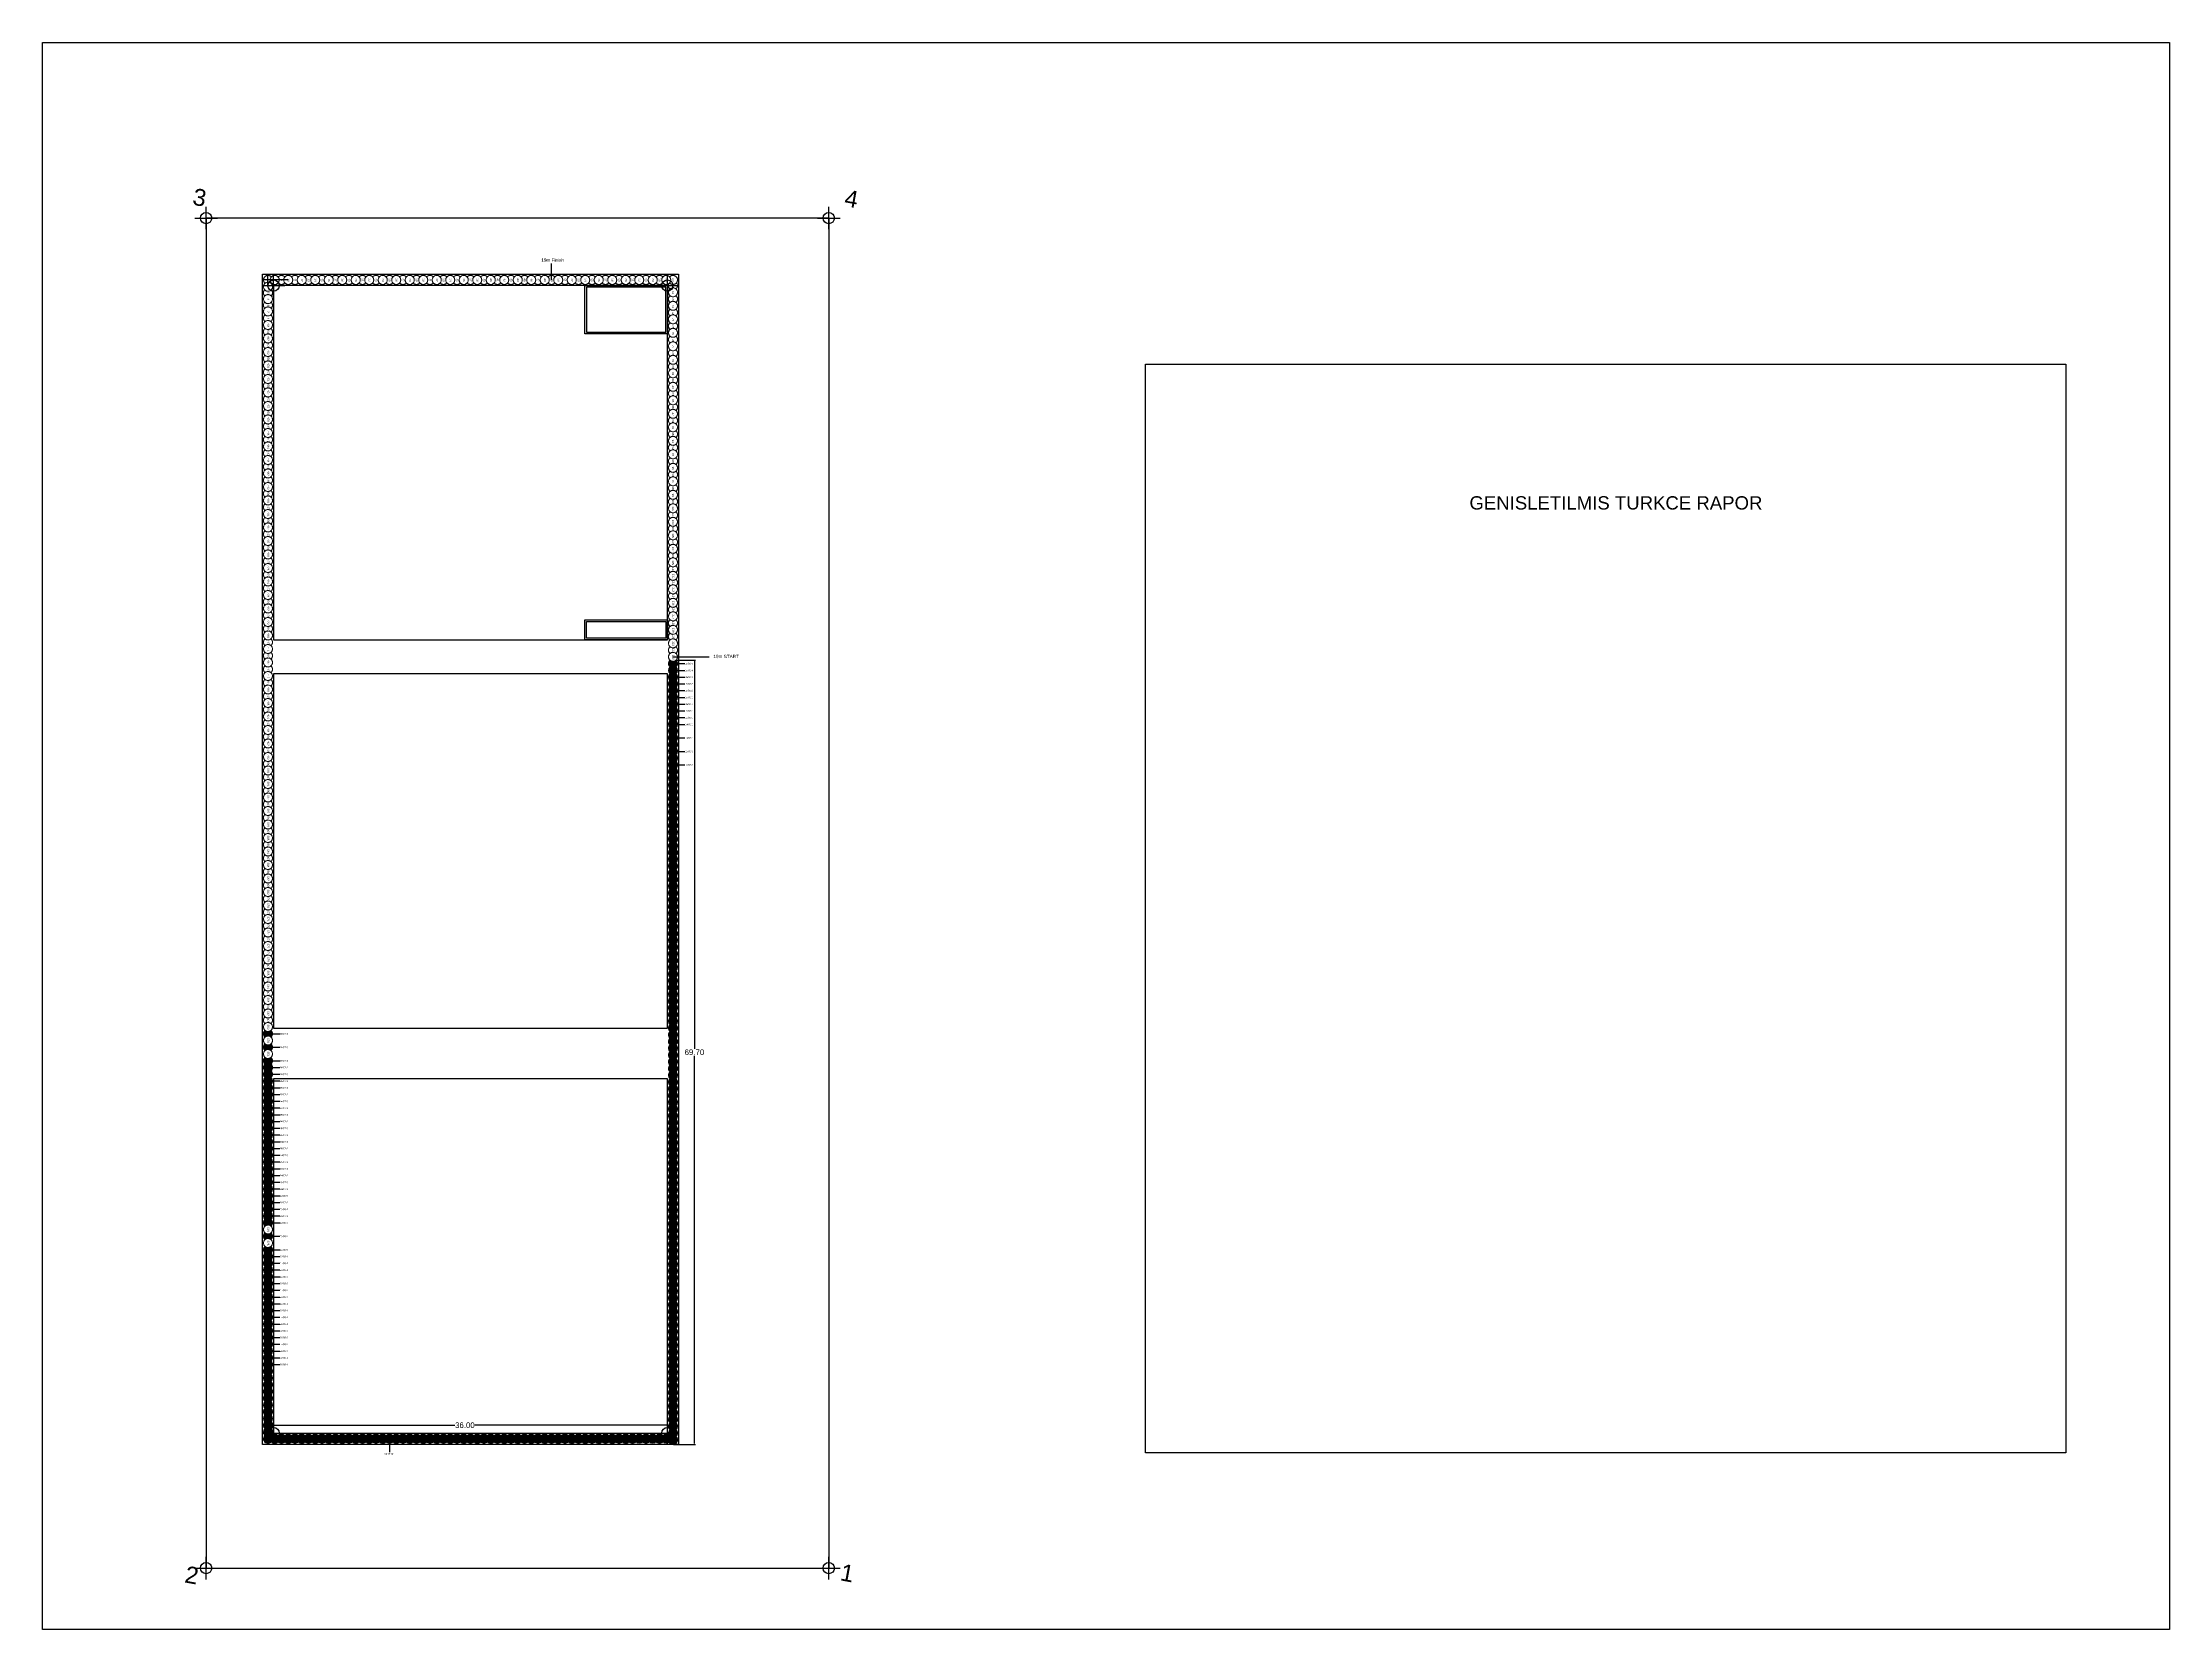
# Model space of a CAD drawing. Header units: metres. Extents: x 648700 to 648889, y 3454355 to 3454496.
import ezdxf
from ezdxf.enums import TextEntityAlignment as Align

# ---------------------------------------------------------------- set-up
doc = ezdxf.new("R2010")
doc.units = ezdxf.units.M
doc.header["$LTSCALE"] = 5
doc.header["$PDMODE"] = 34
doc.header["$PDSIZE"] = -0.1
for name, pattern in [('DASHED', [0.75, 0.5, -0.25]), ('DGN Style 2', [1, 0.6, -0.4]), ('DUZ', [500, 500])]:
    doc.linetypes.add(name, pattern=pattern)
for name, color, linetype in [('A01-200', 1, 'DUZ'), ('outlook', 4, 'Continuous'), ('XYZTABLO', 7, 'Continuous')]:
    doc.layers.add(name, color=color, linetype=linetype)
for name, color, linetype, lineweight in [('DEMIRLI KAZIK', 4, 'Continuous', 0), ('kazik_no_buyuk', 212, 'Continuous', 50), ('PLASTIK KAZIK', 100, 'Continuous', 0)]:
    doc.layers.add(name, color=color, linetype=linetype, lineweight=lineweight)
doc.styles.get("Standard").update_dxf_attribs({"font": 'arial.ttf'})
doc.styles.add('style1', font='arial.ttf', dxfattribs={"height": 10})
doc.dimstyles.new('SON', dxfattribs={"dimscale": 0.5, "dimtxt": 1, "dimasz": 0.18, "dimexe": 0.18, "dimexo": 0.0625, "dimgap": 0.09, "dimtad": 0, "dimtih": 1, "dimtoh": 1, "dimzin": 0, "dimdsep": 46, "dimtxsty": 'Standard', "dimcen": 0.09, "dimadec": 0, "dimazin": 0, "dimtfac": 1, "dimtofl": 0, "dimtmove": 0, "dimatfit": 3, "dimfxl": 1, "dimtolj": 1, "dimtzin": 0, "dimarcsym": 0})

# ---------------------------------------------------------------- blocks, each defined once
blk = doc.blocks.new('*D59')
at = {"layer": 'Defpoints', "color": 0}
for p in [(648756.1, 3454441.39), (648755.86, 3454371.69), (648757.74, 3454371.69)]:
    blk.add_point(p, dxfattribs=at)
at = {"layer": 'XYZTABLO', "color": 0, "lineweight": -2}
for p, q in [((648756.13, 3454441.39), (648757.83, 3454441.39)), ((648757.74, 3454441.3), (648757.74, 3454406.84)), ((648757.74, 3454371.78), (648757.74, 3454406.24)), ((648755.89, 3454371.69), (648757.83, 3454371.69))]:
    blk.add_line(p, q, dxfattribs=at)
at = {"layer": 'XYZTABLO', "color": 0}
for points in [[(648757.73, 3454441.3), (648757.76, 3454441.3), (648757.74, 3454441.39)], [(648757.73, 3454371.78), (648757.76, 3454371.78), (648757.74, 3454371.69)]]:
    blk.add_solid(points, dxfattribs=at)
at = {"layer": 'XYZTABLO', "color": 0, "insert": (648757.74, 3454406.54), "char_height": 0.5, "attachment_point": 5}
blk.add_mtext('\\A1;69.70', dxfattribs=at)
blk = doc.blocks.new('*D60')
at = {"layer": 'Defpoints', "color": 0}
for p in [(648719.34, 3454373.39), (648719.34, 3454372.69), (648755.34, 3454372.69)]:
    blk.add_point(p, dxfattribs=at)
at = {"layer": 'XYZTABLO', "color": 0, "lineweight": -2}
for p, q in [((648719.34, 3454372.72), (648719.34, 3454373.48)), ((648719.43, 3454373.39), (648736.45, 3454373.39)), ((648755.25, 3454373.39), (648738.22, 3454373.39)), ((648755.34, 3454372.72), (648755.34, 3454373.48))]:
    blk.add_line(p, q, dxfattribs=at)
at = {"layer": 'XYZTABLO', "color": 0}
for points in [[(648719.43, 3454373.4), (648719.43, 3454373.37), (648719.34, 3454373.39)], [(648755.25, 3454373.4), (648755.25, 3454373.37), (648755.34, 3454373.39)]]:
    blk.add_solid(points, dxfattribs=at)
at = {"layer": 'XYZTABLO', "color": 0, "insert": (648737.34, 3454373.39), "char_height": 0.5, "attachment_point": 5}
blk.add_mtext('\\A1;36.00', dxfattribs=at)

msp = doc.modelspace()

# ---------------------------------------------------------------- hatches: boundary and pattern name
at = {"layer": 'XYZTABLO'}
h = msp.add_hatch(color=63, dxfattribs=at)
h.paths.add_polyline_path([(648756.102, 3454441.39, -0.3779645), (648755.573, 3454441.39, 0.4514162), (648755.573, 3454440.79, -0.3779645), (648756.102, 3454440.79, 0.4514162)])
h.paths.add_polyline_path([(648755.739, 3454441.356), (648755.739, 3454440.846), (648756.01, 3454440.846), (648756.01, 3454441.356)], flags=25)
h = msp.add_hatch(color=69, dxfattribs=at)
h.paths.add_polyline_path([(648756.237, 3454440.49, 1), (648755.437, 3454440.49, 1)])
h.paths.add_polyline_path([(648755.735, 3454440.725), (648755.735, 3454440.214), (648756.011, 3454440.214), (648756.011, 3454440.725)], flags=24)
h.paths.add_polyline_path([(648755.739, 3454441.356), (648755.739, 3454440.846), (648756.01, 3454440.846), (648756.01, 3454441.356)], flags=9)
h = msp.add_hatch(color=63, dxfattribs=at)
h.paths.add_polyline_path([(648756.102, 3454440.19, -0.3779645), (648755.573, 3454440.19, 0.4514162), (648755.573, 3454439.59, -0.3779645), (648756.102, 3454439.59, 0.4514162)])
h.paths.add_polyline_path([(648755.739, 3454440.124), (648755.739, 3454439.614), (648756.01, 3454439.614), (648756.01, 3454440.124)], flags=25)
h = msp.add_hatch(color=69, dxfattribs=at)
h.paths.add_polyline_path([(648756.237, 3454439.29, 1), (648755.437, 3454439.29, 1)])
h.paths.add_polyline_path([(648755.735, 3454439.525), (648755.735, 3454439.014), (648756.011, 3454439.014), (648756.011, 3454439.525)], flags=24)
h.paths.add_polyline_path([(648755.739, 3454440.124), (648755.739, 3454439.614), (648756.01, 3454439.614), (648756.01, 3454440.124)], flags=9)
h = msp.add_hatch(color=63, dxfattribs=at)
h.paths.add_polyline_path([(648756.102, 3454438.99, -0.3779645), (648755.573, 3454438.99, 0.4514162), (648755.573, 3454438.39, -0.3779645), (648756.102, 3454438.39, 0.4514162)])
h.paths.add_polyline_path([(648755.739, 3454438.924), (648755.739, 3454438.414), (648756.01, 3454438.414), (648756.01, 3454438.924)], flags=25)
h = msp.add_hatch(color=69, dxfattribs=at)
h.paths.add_polyline_path([(648756.237, 3454438.09, 1), (648755.437, 3454438.09, 1)])
h.paths.add_polyline_path([(648755.735, 3454438.325), (648755.735, 3454437.814), (648756.011, 3454437.814), (648756.011, 3454438.325)], flags=24)
h.paths.add_polyline_path([(648755.739, 3454438.924), (648755.739, 3454438.414), (648756.01, 3454438.414), (648756.01, 3454438.924)], flags=9)
h = msp.add_hatch(color=63, dxfattribs=at)
h.paths.add_polyline_path([(648756.102, 3454437.79, -0.3779645), (648755.573, 3454437.79, 0.4514162), (648755.573, 3454437.19, -0.3779645), (648756.102, 3454437.19, 0.4514162)])
h.paths.add_polyline_path([(648755.739, 3454437.724), (648755.739, 3454437.214), (648756.01, 3454437.214), (648756.01, 3454437.724)], flags=25)
h = msp.add_hatch(color=69, dxfattribs=at)
h.paths.add_polyline_path([(648756.237, 3454436.89, 1), (648755.437, 3454436.89, 1)])
h.paths.add_polyline_path([(648755.735, 3454437.125), (648755.735, 3454436.614), (648756.011, 3454436.614), (648756.011, 3454437.125)], flags=24)
h.paths.add_polyline_path([(648755.735, 3454437.725), (648755.735, 3454437.214), (648756.011, 3454437.214), (648756.011, 3454437.725)], flags=9)
h = msp.add_hatch(color=63, dxfattribs=at)
h.paths.add_polyline_path([(648756.102, 3454436.59, -0.3779645), (648755.573, 3454436.59, 0.4514162), (648755.573, 3454435.99, -0.3779645), (648756.102, 3454435.99, 0.4514162)])
h.paths.add_polyline_path([(648755.739, 3454436.524), (648755.739, 3454436.014), (648756.01, 3454436.014), (648756.01, 3454436.524)], flags=25)
h = msp.add_hatch(color=69, dxfattribs=at)
h.paths.add_polyline_path([(648756.237, 3454435.69, 1), (648755.437, 3454435.69, 1)])
h.paths.add_polyline_path([(648755.735, 3454435.925), (648755.735, 3454435.414), (648756.011, 3454435.414), (648756.011, 3454435.925)], flags=24)
h.paths.add_polyline_path([(648755.739, 3454436.524), (648755.739, 3454436.014), (648756.01, 3454436.014), (648756.01, 3454436.524)], flags=9)
h = msp.add_hatch(color=63, dxfattribs=at)
h.paths.add_polyline_path([(648756.102, 3454435.39, -0.3779645), (648755.573, 3454435.39, 0.4514162), (648755.573, 3454434.79, -0.3779645), (648756.102, 3454434.79, 0.4514162)])
h.paths.add_polyline_path([(648755.739, 3454435.324), (648755.739, 3454434.814), (648756.01, 3454434.814), (648756.01, 3454435.324)], flags=25)
h = msp.add_hatch(color=69, dxfattribs=at)
h.paths.add_polyline_path([(648756.237, 3454434.49, 1), (648755.437, 3454434.49, 1)])
h.paths.add_polyline_path([(648755.735, 3454434.725), (648755.735, 3454434.214), (648756.011, 3454434.214), (648756.011, 3454434.725)], flags=24)
h.paths.add_polyline_path([(648755.739, 3454435.324), (648755.739, 3454434.814), (648756.01, 3454434.814), (648756.01, 3454435.324)], flags=9)
h = msp.add_hatch(color=63, dxfattribs=at)
h.paths.add_polyline_path([(648756.102, 3454434.19, -0.3779645), (648755.573, 3454434.19, 0.4514162), (648755.573, 3454433.59, -0.3779645), (648756.102, 3454433.59, 0.4514162)])
h.paths.add_polyline_path([(648755.739, 3454434.124), (648755.739, 3454433.614), (648756.01, 3454433.614), (648756.01, 3454434.124)], flags=25)
h = msp.add_hatch(color=69, dxfattribs=at)
h.paths.add_polyline_path([(648756.237, 3454433.29, 1), (648755.437, 3454433.29, 1)])
h.paths.add_polyline_path([(648755.735, 3454433.525), (648755.735, 3454433.014), (648756.011, 3454433.014), (648756.011, 3454433.525)], flags=24)
h.paths.add_polyline_path([(648755.735, 3454434.125), (648755.735, 3454433.614), (648756.011, 3454433.614), (648756.011, 3454434.125)], flags=9)
h = msp.add_hatch(color=63, dxfattribs=at)
h.paths.add_polyline_path([(648756.102, 3454432.99, -0.3779645), (648755.573, 3454432.99, 0.4514162), (648755.573, 3454432.39, -0.3779645), (648756.102, 3454432.39, 0.4514162)])
h.paths.add_polyline_path([(648755.739, 3454432.924), (648755.739, 3454432.414), (648756.01, 3454432.414), (648756.01, 3454432.924)], flags=25)
h = msp.add_hatch(color=69, dxfattribs=at)
h.paths.add_polyline_path([(648756.237, 3454432.09, 1), (648755.437, 3454432.09, 1)])
h.paths.add_polyline_path([(648755.735, 3454432.325), (648755.735, 3454431.814), (648756.011, 3454431.814), (648756.011, 3454432.325)], flags=24)
h.paths.add_polyline_path([(648755.739, 3454432.924), (648755.739, 3454432.414), (648756.01, 3454432.414), (648756.01, 3454432.924)], flags=9)
h = msp.add_hatch(color=63, dxfattribs=at)
h.paths.add_polyline_path([(648756.102, 3454431.79, -0.3779645), (648755.573, 3454431.79, 0.4514162), (648755.573, 3454431.19, -0.3779645), (648756.102, 3454431.19, 0.4514162)])
h.paths.add_polyline_path([(648755.739, 3454431.724), (648755.739, 3454431.214), (648756.01, 3454431.214), (648756.01, 3454431.724)], flags=25)
h = msp.add_hatch(color=69, dxfattribs=at)
h.paths.add_polyline_path([(648756.237, 3454430.89, 1), (648755.437, 3454430.89, 1)])
h.paths.add_polyline_path([(648755.735, 3454431.125), (648755.735, 3454430.614), (648756.011, 3454430.614), (648756.011, 3454431.125)], flags=24)
h.paths.add_polyline_path([(648755.739, 3454431.724), (648755.739, 3454431.214), (648756.01, 3454431.214), (648756.01, 3454431.724)], flags=9)
h = msp.add_hatch(color=63, dxfattribs=at)
h.paths.add_polyline_path([(648756.102, 3454430.59, -0.3779645), (648755.573, 3454430.59, 0.4514162), (648755.573, 3454429.99, -0.3779645), (648756.102, 3454429.99, 0.4514162)])
h.paths.add_polyline_path([(648755.739, 3454430.524), (648755.739, 3454430.014), (648756.01, 3454430.014), (648756.01, 3454430.524)], flags=25)
h = msp.add_hatch(color=69, dxfattribs=at)
h.paths.add_polyline_path([(648756.237, 3454429.69, 1), (648755.437, 3454429.69, 1)])
h.paths.add_polyline_path([(648755.735, 3454429.925), (648755.735, 3454429.414), (648756.011, 3454429.414), (648756.011, 3454429.925)], flags=24)
h.paths.add_polyline_path([(648755.735, 3454430.525), (648755.735, 3454430.014), (648756.011, 3454430.014), (648756.011, 3454430.525)], flags=9)
h = msp.add_hatch(color=63, dxfattribs=at)
h.paths.add_polyline_path([(648756.102, 3454429.39, -0.3779645), (648755.573, 3454429.39, 0.4514162), (648755.573, 3454428.79, -0.3779645), (648756.102, 3454428.79, 0.4514162)])
h.paths.add_polyline_path([(648755.739, 3454429.324), (648755.739, 3454428.814), (648756.01, 3454428.814), (648756.01, 3454429.324)], flags=25)
at = {"layer": 'XYZTABLO', "linetype": 'DASHED'}
h = msp.add_hatch(color=69, dxfattribs=at)
h.paths.add_polyline_path([(648756.237, 3454428.49, 1), (648755.437, 3454428.49, 1)])
h.paths.add_polyline_path([(648755.735, 3454428.725), (648755.735, 3454428.214), (648756.011, 3454428.214), (648756.011, 3454428.725)], flags=24)
h.paths.add_polyline_path([(648755.739, 3454429.324), (648755.739, 3454428.814), (648756.01, 3454428.814), (648756.01, 3454429.324)], flags=9)
h = msp.add_hatch(color=63, dxfattribs=at)
h.paths.add_polyline_path([(648756.102, 3454428.19, -0.3779645), (648755.573, 3454428.19, 0.4514162), (648755.573, 3454427.59, -0.3779645), (648756.102, 3454427.59, 0.4514162)])
h.paths.add_polyline_path([(648755.739, 3454428.124), (648755.739, 3454427.614), (648756.01, 3454427.614), (648756.01, 3454428.124)], flags=25)
h = msp.add_hatch(color=69, dxfattribs=at)
h.paths.add_polyline_path([(648756.237, 3454427.29, 1), (648755.437, 3454427.29, 1)])
h.paths.add_polyline_path([(648755.735, 3454427.525), (648755.735, 3454427.014), (648756.011, 3454427.014), (648756.011, 3454427.525)], flags=24)
h.paths.add_polyline_path([(648755.739, 3454428.124), (648755.739, 3454427.614), (648756.01, 3454427.614), (648756.01, 3454428.124)], flags=9)
h = msp.add_hatch(color=63, dxfattribs=at)
h.paths.add_polyline_path([(648756.102, 3454426.989, -0.3779645), (648755.573, 3454426.989, 0.4514162), (648755.573, 3454426.389, -0.3779645), (648756.102, 3454426.389, 0.4514162)])
h.paths.add_polyline_path([(648755.739, 3454426.924), (648755.739, 3454426.414), (648756.01, 3454426.414), (648756.01, 3454426.924)], flags=25)
h = msp.add_hatch(color=69, dxfattribs=at)
h.paths.add_polyline_path([(648756.237, 3454426.09, 1), (648755.437, 3454426.09, 1)])
h.paths.add_polyline_path([(648755.735, 3454426.325), (648755.735, 3454425.814), (648756.011, 3454425.814), (648756.011, 3454426.325)], flags=24)
h.paths.add_polyline_path([(648755.735, 3454426.925), (648755.735, 3454426.414), (648756.011, 3454426.414), (648756.011, 3454426.925)], flags=9)
h = msp.add_hatch(color=63, dxfattribs=at)
h.paths.add_polyline_path([(648756.102, 3454425.789, -0.3779645), (648755.573, 3454425.789, 0.4514162), (648755.573, 3454425.189, -0.3779645), (648756.102, 3454425.189, 0.4514162)])
h.paths.add_polyline_path([(648755.739, 3454425.724), (648755.739, 3454425.214), (648756.01, 3454425.214), (648756.01, 3454425.724)], flags=25)
h = msp.add_hatch(color=69, dxfattribs=at)
h.paths.add_polyline_path([(648756.237, 3454424.889, 1), (648755.437, 3454424.889, 1)])
h.paths.add_polyline_path([(648755.735, 3454425.124), (648755.735, 3454424.613), (648756.011, 3454424.613), (648756.011, 3454425.124)], flags=24)
h.paths.add_polyline_path([(648755.739, 3454425.724), (648755.739, 3454425.214), (648756.01, 3454425.214), (648756.01, 3454425.724)], flags=9)
h = msp.add_hatch(color=63, dxfattribs=at)
h.paths.add_polyline_path([(648756.102, 3454424.589, -0.3779645), (648755.573, 3454424.589, 0.4514162), (648755.573, 3454423.989, -0.3779645), (648756.102, 3454423.989, 0.4514162)])
h.paths.add_polyline_path([(648755.739, 3454424.524), (648755.739, 3454424.014), (648756.01, 3454424.014), (648756.01, 3454424.524)], flags=25)
h = msp.add_hatch(color=69, dxfattribs=at)
h.paths.add_polyline_path([(648756.237, 3454423.689, 1), (648755.437, 3454423.689, 1)])
h.paths.add_polyline_path([(648755.735, 3454423.924), (648755.735, 3454423.413), (648756.011, 3454423.413), (648756.011, 3454423.924)], flags=24)
h.paths.add_polyline_path([(648755.739, 3454424.524), (648755.739, 3454424.014), (648756.01, 3454424.014), (648756.01, 3454424.524)], flags=9)
h = msp.add_hatch(color=63, dxfattribs=at)
h.paths.add_polyline_path([(648756.102, 3454423.389, -0.3779645), (648755.573, 3454423.389, 0.4514162), (648755.573, 3454422.789, -0.3779645), (648756.102, 3454422.789, 0.4514162)])
h.paths.add_polyline_path([(648755.739, 3454423.324), (648755.739, 3454422.814), (648756.01, 3454422.814), (648756.01, 3454423.324)], flags=25)
h = msp.add_hatch(color=69, dxfattribs=at)
h.paths.add_polyline_path([(648756.237, 3454422.489, 1), (648755.437, 3454422.489, 1)])
h.paths.add_polyline_path([(648755.735, 3454422.724), (648755.735, 3454422.213), (648756.011, 3454422.213), (648756.011, 3454422.724)], flags=24)
h.paths.add_polyline_path([(648755.735, 3454423.324), (648755.735, 3454422.813), (648756.011, 3454422.813), (648756.011, 3454423.324)], flags=9)
h = msp.add_hatch(color=63, dxfattribs=at)
h.paths.add_polyline_path([(648756.102, 3454422.189, -0.3779645), (648755.573, 3454422.189, 0.4514162), (648755.573, 3454421.589, -0.3779645), (648756.102, 3454421.589, 0.4514162)])
h.paths.add_polyline_path([(648755.739, 3454422.124), (648755.739, 3454421.614), (648756.01, 3454421.614), (648756.01, 3454422.124)], flags=25)
h = msp.add_hatch(color=69, dxfattribs=at)
h.paths.add_polyline_path([(648756.237, 3454421.289, 1), (648755.437, 3454421.289, 1)])
h.paths.add_polyline_path([(648755.735, 3454421.524), (648755.735, 3454421.013), (648756.011, 3454421.013), (648756.011, 3454421.524)], flags=24)
h.paths.add_polyline_path([(648755.739, 3454422.124), (648755.739, 3454421.614), (648756.01, 3454421.614), (648756.01, 3454422.124)], flags=9)
h = msp.add_hatch(color=63, dxfattribs=at)
h.paths.add_polyline_path([(648756.102, 3454420.989, -0.3779645), (648755.573, 3454420.989, 0.4514162), (648755.573, 3454420.389, -0.3779645), (648756.102, 3454420.389, 0.4514162)])
h.paths.add_polyline_path([(648755.739, 3454420.924), (648755.739, 3454420.414), (648756.01, 3454420.414), (648756.01, 3454420.924)], flags=25)
h = msp.add_hatch(color=69, dxfattribs=at)
h.paths.add_polyline_path([(648756.237, 3454420.089, 1), (648755.437, 3454420.089, 1)])
h.paths.add_polyline_path([(648755.735, 3454420.324), (648755.735, 3454419.813), (648756.011, 3454419.813), (648756.011, 3454420.324)], flags=24)
h.paths.add_polyline_path([(648755.739, 3454420.924), (648755.739, 3454420.414), (648756.01, 3454420.414), (648756.01, 3454420.924)], flags=9)
h = msp.add_hatch(color=63, dxfattribs=at)
h.paths.add_polyline_path([(648756.102, 3454419.789, -0.3779645), (648755.573, 3454419.789, 0.4514162), (648755.573, 3454419.189, -0.3779645), (648756.102, 3454419.189, 0.4514162)])
h.paths.add_polyline_path([(648755.739, 3454419.724), (648755.739, 3454419.214), (648756.01, 3454419.214), (648756.01, 3454419.724)], flags=25)
h = msp.add_hatch(color=69, dxfattribs=at)
h.paths.add_polyline_path([(648756.237, 3454418.889, 1), (648755.437, 3454418.889, 1)])
h.paths.add_polyline_path([(648755.735, 3454419.124), (648755.735, 3454418.613), (648756.011, 3454418.613), (648756.011, 3454419.124)], flags=24)
h.paths.add_polyline_path([(648755.735, 3454419.724), (648755.735, 3454419.213), (648756.011, 3454419.213), (648756.011, 3454419.724)], flags=9)
h = msp.add_hatch(color=63, dxfattribs=at)
h.paths.add_polyline_path([(648756.102, 3454418.589, -0.3779645), (648755.573, 3454418.589, 0.4514162), (648755.573, 3454417.989, -0.3779645), (648756.102, 3454417.989, 0.4514162)])
h.paths.add_polyline_path([(648755.739, 3454418.524), (648755.739, 3454418.014), (648756.01, 3454418.014), (648756.01, 3454418.524)], flags=25)
h = msp.add_hatch(color=69, dxfattribs=at)
h.paths.add_polyline_path([(648756.237, 3454417.689, 1), (648755.437, 3454417.689, 1)])
h.paths.add_polyline_path([(648755.735, 3454417.924), (648755.735, 3454417.413), (648756.011, 3454417.413), (648756.011, 3454417.924)], flags=24)
h.paths.add_polyline_path([(648755.739, 3454418.524), (648755.739, 3454418.014), (648756.01, 3454418.014), (648756.01, 3454418.524)], flags=9)
h = msp.add_hatch(color=63, dxfattribs=at)
h.paths.add_polyline_path([(648756.102, 3454417.389, -0.3779645), (648755.573, 3454417.389, 0.4514162), (648755.573, 3454416.789, -0.3779645), (648756.102, 3454416.789, 0.4514162)])
h.paths.add_polyline_path([(648755.739, 3454417.324), (648755.739, 3454416.814), (648756.01, 3454416.814), (648756.01, 3454417.324)], flags=25)
h = msp.add_hatch(color=69, dxfattribs=at)
h.paths.add_polyline_path([(648756.237, 3454416.489, 1), (648755.437, 3454416.489, 1)])
h.paths.add_polyline_path([(648755.735, 3454416.724), (648755.735, 3454416.213), (648756.011, 3454416.213), (648756.011, 3454416.724)], flags=24)
h.paths.add_polyline_path([(648755.739, 3454417.324), (648755.739, 3454416.814), (648756.01, 3454416.814), (648756.01, 3454417.324)], flags=9)
h = msp.add_hatch(color=63, dxfattribs=at)
h.paths.add_polyline_path([(648756.102, 3454416.189, -0.3779645), (648755.573, 3454416.189, 0.4514162), (648755.573, 3454415.589, -0.3779645), (648756.102, 3454415.589, 0.4514162)])
h.paths.add_polyline_path([(648755.739, 3454416.124), (648755.739, 3454415.614), (648756.01, 3454415.614), (648756.01, 3454416.124)], flags=25)
h = msp.add_hatch(color=69, dxfattribs=at)
h.paths.add_polyline_path([(648756.237, 3454415.289, 1), (648755.437, 3454415.289, 1)])
h.paths.add_polyline_path([(648755.735, 3454415.524), (648755.735, 3454415.013), (648756.011, 3454415.013), (648756.011, 3454415.524)], flags=24)
h.paths.add_polyline_path([(648755.735, 3454416.124), (648755.735, 3454415.613), (648756.011, 3454415.613), (648756.011, 3454416.124)], flags=9)
h = msp.add_hatch(color=63, dxfattribs=at)
h.paths.add_polyline_path([(648756.102, 3454414.989, -0.3779645), (648755.573, 3454414.989, 0.4514162), (648755.573, 3454414.389, -0.3779645), (648756.102, 3454414.389, 0.4514162)])
h.paths.add_polyline_path([(648755.739, 3454414.924), (648755.739, 3454414.414), (648756.01, 3454414.414), (648756.01, 3454414.924)], flags=25)
h = msp.add_hatch(color=69, dxfattribs=at)
h.paths.add_polyline_path([(648756.237, 3454414.089, 1), (648755.437, 3454414.089, 1)])
h.paths.add_polyline_path([(648755.735, 3454414.324), (648755.735, 3454413.813), (648756.011, 3454413.813), (648756.011, 3454414.324)], flags=24)
h.paths.add_polyline_path([(648755.739, 3454414.924), (648755.739, 3454414.414), (648756.01, 3454414.414), (648756.01, 3454414.924)], flags=9)
h = msp.add_hatch(color=63, dxfattribs=at)
h.paths.add_polyline_path([(648756.102, 3454413.789, -0.3779645), (648755.573, 3454413.789, 0.4514162), (648755.573, 3454413.189, -0.3779645), (648756.102, 3454413.189, 0.4514162)])
h.paths.add_polyline_path([(648755.739, 3454413.724), (648755.739, 3454413.214), (648756.01, 3454413.214), (648756.01, 3454413.724)], flags=25)
h = msp.add_hatch(color=69, dxfattribs=at)
h.paths.add_polyline_path([(648756.237, 3454412.889, 1), (648755.437, 3454412.889, 1)])
h.paths.add_polyline_path([(648755.735, 3454413.124), (648755.735, 3454412.613), (648756.011, 3454412.613), (648756.011, 3454413.124)], flags=24)
h.paths.add_polyline_path([(648755.739, 3454413.724), (648755.739, 3454413.214), (648756.01, 3454413.214), (648756.01, 3454413.724)], flags=9)
h = msp.add_hatch(color=63, dxfattribs=at)
h.paths.add_polyline_path([(648756.102, 3454412.589, -0.3779645), (648755.573, 3454412.589, 0.4514162), (648755.573, 3454411.989, -0.3779645), (648756.102, 3454411.989, 0.4514162)])
h.paths.add_polyline_path([(648755.739, 3454412.524), (648755.739, 3454412.014), (648756.01, 3454412.014), (648756.01, 3454412.524)], flags=25)
h = msp.add_hatch(color=69, dxfattribs=at)
h.paths.add_polyline_path([(648756.237, 3454411.689, 1), (648755.437, 3454411.689, 1)])
h.paths.add_polyline_path([(648755.735, 3454411.924), (648755.735, 3454411.413), (648756.011, 3454411.413), (648756.011, 3454411.924)], flags=24)
h.paths.add_polyline_path([(648755.735, 3454412.524), (648755.735, 3454412.013), (648756.011, 3454412.013), (648756.011, 3454412.524)], flags=9)
h = msp.add_hatch(color=63, dxfattribs=at)
h.paths.add_polyline_path([(648756.102, 3454411.389, -0.3779645), (648755.573, 3454411.389, 0.4514162), (648755.573, 3454410.789, -0.3779645), (648756.102, 3454410.789, 0.4514162)])
h.paths.add_polyline_path([(648755.739, 3454411.324), (648755.739, 3454410.814), (648756.01, 3454410.814), (648756.01, 3454411.324)], flags=25)
h = msp.add_hatch(color=69, dxfattribs=at)
h.paths.add_polyline_path([(648756.237, 3454410.488, 1), (648755.437, 3454410.488, 1)])
h.paths.add_polyline_path([(648755.735, 3454410.724), (648755.735, 3454410.212), (648756.011, 3454410.212), (648756.011, 3454410.724)], flags=24)
h.paths.add_polyline_path([(648755.739, 3454411.323), (648755.739, 3454410.813), (648756.01, 3454410.813), (648756.01, 3454411.323)], flags=9)
h = msp.add_hatch(color=63, dxfattribs=at)
h.paths.add_polyline_path([(648756.102, 3454410.189, -0.3779645), (648755.573, 3454410.189, 0.4514162), (648755.573, 3454409.589, -0.3779645), (648756.102, 3454409.589, 0.4514162)])
h.paths.add_polyline_path([(648755.739, 3454410.124), (648755.739, 3454409.614), (648756.01, 3454409.614), (648756.01, 3454410.124)], flags=25)
h = msp.add_hatch(color=69, dxfattribs=at)
h.paths.add_polyline_path([(648756.237, 3454409.288, 1), (648755.437, 3454409.288, 1)])
h.paths.add_polyline_path([(648755.735, 3454409.524), (648755.735, 3454409.012), (648756.011, 3454409.012), (648756.011, 3454409.524)], flags=24)
h.paths.add_polyline_path([(648755.739, 3454410.123), (648755.739, 3454409.613), (648756.01, 3454409.613), (648756.01, 3454410.123)], flags=9)
h = msp.add_hatch(color=63, dxfattribs=at)
h.paths.add_polyline_path([(648720.101, 3454408.489, -0.3779645), (648719.572, 3454408.489, 0.4514162), (648719.572, 3454407.889, -0.3779645), (648720.101, 3454407.889, 0.4514162)])
h.paths.add_polyline_path([(648719.715, 3454408.446), (648719.715, 3454407.935), (648719.991, 3454407.935), (648719.991, 3454408.446)], flags=25)
h = msp.add_hatch(color=63, dxfattribs=at)
h.paths.add_polyline_path([(648756.102, 3454408.989, -0.3779645), (648755.573, 3454408.989, 0.4514162), (648755.573, 3454408.389, -0.3779645), (648756.102, 3454408.389, 0.4514162)])
h.paths.add_polyline_path([(648755.739, 3454408.924), (648755.739, 3454408.414), (648756.01, 3454408.414), (648756.01, 3454408.924)], flags=25)
h = msp.add_hatch(color=69, dxfattribs=at)
h.paths.add_polyline_path([(648756.237, 3454408.088, 1), (648755.437, 3454408.088, 1)])
h.paths.add_polyline_path([(648755.735, 3454408.324), (648755.735, 3454407.812), (648756.011, 3454407.812), (648756.011, 3454408.324)], flags=24)
h.paths.add_polyline_path([(648755.735, 3454408.924), (648755.735, 3454408.412), (648756.011, 3454408.412), (648756.011, 3454408.924)], flags=9)
h = msp.add_hatch(color=63, dxfattribs=at)
h.paths.add_polyline_path([(648720.101, 3454407.289, -0.3779645), (648719.572, 3454407.289, 0.4514162), (648719.572, 3454406.689, -0.3779645), (648720.101, 3454406.689, 0.4514162)])
h.paths.add_polyline_path([(648719.715, 3454407.246), (648719.715, 3454406.735), (648719.991, 3454406.735), (648719.991, 3454407.246)], flags=25)
h = msp.add_hatch(color=63, dxfattribs=at)
h.paths.add_polyline_path([(648720.101, 3454406.089, -0.3779645), (648719.572, 3454406.089, 0.4514162), (648719.572, 3454405.489, -0.3779645), (648720.101, 3454405.489, 0.4514162)])
h.paths.add_polyline_path([(648719.715, 3454406.046), (648719.715, 3454405.535), (648719.991, 3454405.535), (648719.991, 3454406.046)], flags=25)
h = msp.add_hatch(color=63, dxfattribs=at)
h.paths.add_polyline_path([(648756.102, 3454407.788, -0.3779645), (648755.573, 3454407.788, 0.4514162), (648755.573, 3454407.188, -0.3779645), (648756.102, 3454407.188, 0.4514162)])
h.paths.add_polyline_path([(648755.739, 3454407.723), (648755.739, 3454407.213), (648756.01, 3454407.213), (648756.01, 3454407.723)], flags=25)
h = msp.add_hatch(color=69, dxfattribs=at)
h.paths.add_polyline_path([(648756.237, 3454406.888, 1), (648755.437, 3454406.888, 1)])
h.paths.add_polyline_path([(648755.735, 3454407.124), (648755.735, 3454406.612), (648756.011, 3454406.612), (648756.011, 3454407.124)], flags=24)
h.paths.add_polyline_path([(648755.739, 3454407.723), (648755.739, 3454407.213), (648756.01, 3454407.213), (648756.01, 3454407.723)], flags=9)
h = msp.add_hatch(color=63, dxfattribs=at)
h.paths.add_polyline_path([(648756.102, 3454406.588, -0.3779645), (648755.573, 3454406.588, 0.4514162), (648755.573, 3454405.988, -0.3779645), (648756.102, 3454405.988, 0.4514162)])
h.paths.add_polyline_path([(648755.739, 3454406.523), (648755.739, 3454406.013), (648756.01, 3454406.013), (648756.01, 3454406.523)], flags=25)
h = msp.add_hatch(color=69, dxfattribs=at)
h.paths.add_polyline_path([(648756.237, 3454405.688, 1), (648755.437, 3454405.688, 1)])
h.paths.add_polyline_path([(648755.735, 3454405.924), (648755.735, 3454405.412), (648756.011, 3454405.412), (648756.011, 3454405.924)], flags=24)
h.paths.add_polyline_path([(648755.739, 3454406.523), (648755.739, 3454406.013), (648756.01, 3454406.013), (648756.01, 3454406.523)], flags=9)
at = {"layer": 'XYZTABLO'}
h = msp.add_hatch(color=69, dxfattribs=at)
h.paths.add_polyline_path([(648719.436, 3454405.188, 1), (648720.236, 3454405.188, 1)])
h.paths.add_polyline_path([(648719.684, 3454405.438), (648719.684, 3454404.926), (648719.96, 3454404.926), (648719.96, 3454405.438)], flags=24)
at = {"layer": 'XYZTABLO', "linetype": 'DASHED'}
h = msp.add_hatch(color=63, dxfattribs=at)
h.paths.add_polyline_path([(648720.101, 3454404.889, -0.3779645), (648719.572, 3454404.889, 0.4514162), (648719.572, 3454404.289, -0.3779645), (648720.101, 3454404.289, 0.4514162)])
h.paths.add_polyline_path([(648719.715, 3454404.846), (648719.715, 3454404.335), (648719.991, 3454404.335), (648719.991, 3454404.846)], flags=25)
at = {"layer": 'XYZTABLO'}
h = msp.add_hatch(color=69, dxfattribs=at)
h.paths.add_polyline_path([(648719.436, 3454403.988, 1), (648720.236, 3454403.988, 1)])
h.paths.add_polyline_path([(648719.684, 3454404.238), (648719.684, 3454403.726), (648719.96, 3454403.726), (648719.96, 3454404.238)], flags=24)
at = {"layer": 'XYZTABLO', "linetype": 'DASHED'}
h = msp.add_hatch(color=63, dxfattribs=at)
h.paths.add_polyline_path([(648756.102, 3454405.388, -0.3779645), (648755.573, 3454405.388, 0.4514162), (648755.573, 3454404.788, -0.3779645), (648756.102, 3454404.788, 0.4514162)])
h.paths.add_polyline_path([(648755.739, 3454405.323), (648755.739, 3454404.813), (648756.01, 3454404.813), (648756.01, 3454405.323)], flags=25)
h = msp.add_hatch(color=69, dxfattribs=at)
h.paths.add_polyline_path([(648756.237, 3454404.488, 1), (648755.437, 3454404.488, 1)])
h.paths.add_polyline_path([(648755.735, 3454404.724), (648755.735, 3454404.212), (648756.011, 3454404.212), (648756.011, 3454404.724)], flags=24)
h.paths.add_polyline_path([(648755.735, 3454405.324), (648755.735, 3454404.812), (648756.011, 3454404.812), (648756.011, 3454405.324)], flags=9)
h = msp.add_hatch(color=63, dxfattribs=at)
h.paths.add_polyline_path([(648756.102, 3454404.188, -0.3779645), (648755.573, 3454404.188, 0.4514162), (648755.573, 3454403.588, -0.3779645), (648756.102, 3454403.588, 0.4514162)])
h.paths.add_polyline_path([(648755.739, 3454404.123), (648755.739, 3454403.613), (648756.01, 3454403.613), (648756.01, 3454404.123)], flags=25)
h = msp.add_hatch(color=69, dxfattribs=at)
h.paths.add_polyline_path([(648756.237, 3454403.288, 1), (648755.437, 3454403.288, 1)])
h.paths.add_polyline_path([(648755.735, 3454403.524), (648755.735, 3454403.012), (648756.011, 3454403.012), (648756.011, 3454403.524)], flags=24)
h.paths.add_polyline_path([(648755.739, 3454404.123), (648755.739, 3454403.613), (648756.01, 3454403.613), (648756.01, 3454404.123)], flags=9)
h = msp.add_hatch(color=63, dxfattribs=at)
h.paths.add_polyline_path([(648720.101, 3454403.689, -0.3779645), (648719.572, 3454403.689, 0.4514162), (648719.572, 3454403.089, -0.3779645), (648720.101, 3454403.089, 0.4514162)])
h.paths.add_polyline_path([(648719.715, 3454403.646), (648719.715, 3454403.135), (648719.991, 3454403.135), (648719.991, 3454403.646)], flags=25)
at = {"layer": 'XYZTABLO'}
h = msp.add_hatch(color=69, dxfattribs=at)
h.paths.add_polyline_path([(648719.436, 3454402.788, 1), (648720.236, 3454402.788, 1)])
h.paths.add_polyline_path([(648719.684, 3454403.038), (648719.684, 3454402.526), (648719.96, 3454402.526), (648719.96, 3454403.038)], flags=24)
at = {"layer": 'XYZTABLO', "linetype": 'DASHED'}
h = msp.add_hatch(color=63, dxfattribs=at)
h.paths.add_polyline_path([(648720.101, 3454402.489, -0.3779645), (648719.572, 3454402.489, 0.4514162), (648719.572, 3454401.889, -0.3779645), (648720.101, 3454401.889, 0.4514162)])
h.paths.add_polyline_path([(648719.715, 3454402.446), (648719.715, 3454401.935), (648719.991, 3454401.935), (648719.991, 3454402.446)], flags=25)
at = {"layer": 'XYZTABLO'}
h = msp.add_hatch(color=63, dxfattribs=at)
h.paths.add_polyline_path([(648756.102, 3454402.988, -0.3779645), (648755.573, 3454402.988, 0.4514162), (648755.573, 3454402.388, -0.3779645), (648756.102, 3454402.388, 0.4514162)])
h.paths.add_polyline_path([(648755.739, 3454402.923), (648755.739, 3454402.413), (648756.01, 3454402.413), (648756.01, 3454402.923)], flags=25)
h = msp.add_hatch(color=69, dxfattribs=at)
h.paths.add_polyline_path([(648756.237, 3454402.088, 1), (648755.437, 3454402.088, 1)])
h.paths.add_polyline_path([(648755.735, 3454402.324), (648755.735, 3454401.812), (648756.011, 3454401.812), (648756.011, 3454402.324)], flags=24)
h.paths.add_polyline_path([(648755.739, 3454402.923), (648755.739, 3454402.413), (648756.01, 3454402.413), (648756.01, 3454402.923)], flags=9)
h = msp.add_hatch(color=69, dxfattribs=at)
h.paths.add_polyline_path([(648719.436, 3454401.588, 1), (648720.236, 3454401.588, 1)])
h.paths.add_polyline_path([(648719.684, 3454401.838), (648719.684, 3454401.326), (648719.96, 3454401.326), (648719.96, 3454401.838)], flags=24)
at = {"layer": 'XYZTABLO', "linetype": 'DASHED'}
h = msp.add_hatch(color=63, dxfattribs=at)
h.paths.add_polyline_path([(648720.101, 3454401.289, -0.3779645), (648719.572, 3454401.289, 0.4514162), (648719.572, 3454400.689, -0.3779645), (648720.101, 3454400.689, 0.4514162)])
h.paths.add_polyline_path([(648719.715, 3454401.246), (648719.715, 3454400.735), (648719.991, 3454400.735), (648719.991, 3454401.246)], flags=25)
at = {"layer": 'XYZTABLO'}
h = msp.add_hatch(color=69, dxfattribs=at)
h.paths.add_polyline_path([(648719.436, 3454400.388, 1), (648720.236, 3454400.388, 1)])
h.paths.add_polyline_path([(648719.684, 3454400.638), (648719.684, 3454400.126), (648719.96, 3454400.126), (648719.96, 3454400.638)], flags=24)
h = msp.add_hatch(color=63, dxfattribs=at)
h.paths.add_polyline_path([(648756.102, 3454401.788, -0.3779645), (648755.573, 3454401.788, 0.4514162), (648755.573, 3454401.188, -0.3779645), (648756.102, 3454401.188, 0.4514162)])
h.paths.add_polyline_path([(648755.739, 3454401.723), (648755.739, 3454401.213), (648756.01, 3454401.213), (648756.01, 3454401.723)], flags=25)
h = msp.add_hatch(color=69, dxfattribs=at)
h.paths.add_polyline_path([(648756.237, 3454400.888, 1), (648755.437, 3454400.888, 1)])
h.paths.add_polyline_path([(648755.735, 3454401.124), (648755.735, 3454400.612), (648756.011, 3454400.612), (648756.011, 3454401.124)], flags=24)
h.paths.add_polyline_path([(648755.735, 3454401.724), (648755.735, 3454401.212), (648756.011, 3454401.212), (648756.011, 3454401.724)], flags=9)
h = msp.add_hatch(color=63, dxfattribs=at)
h.paths.add_polyline_path([(648756.102, 3454400.588, -0.3779645), (648755.573, 3454400.588, 0.4514162), (648755.573, 3454399.988, -0.3779645), (648756.102, 3454399.988, 0.4514162)])
h.paths.add_polyline_path([(648755.739, 3454400.523), (648755.739, 3454400.013), (648756.01, 3454400.013), (648756.01, 3454400.523)], flags=25)
h = msp.add_hatch(color=69, dxfattribs=at)
h.paths.add_polyline_path([(648756.237, 3454399.688, 1), (648755.437, 3454399.688, 1)])
h.paths.add_polyline_path([(648755.735, 3454399.924), (648755.735, 3454399.412), (648756.011, 3454399.412), (648756.011, 3454399.924)], flags=24)
h.paths.add_polyline_path([(648755.739, 3454400.523), (648755.739, 3454400.013), (648756.01, 3454400.013), (648756.01, 3454400.523)], flags=9)
at = {"layer": 'XYZTABLO', "linetype": 'DASHED'}
h = msp.add_hatch(color=63, dxfattribs=at)
h.paths.add_polyline_path([(648720.101, 3454400.089, -0.3779645), (648719.572, 3454400.089, 0.4514162), (648719.572, 3454399.489, -0.3779645), (648720.101, 3454399.489, 0.4514162)])
h.paths.add_polyline_path([(648719.715, 3454400.046), (648719.715, 3454399.535), (648719.991, 3454399.535), (648719.991, 3454400.046)], flags=25)
at = {"layer": 'XYZTABLO'}
h = msp.add_hatch(color=69, dxfattribs=at)
h.paths.add_polyline_path([(648719.436, 3454399.188, 1), (648720.236, 3454399.188, 1)])
h.paths.add_polyline_path([(648719.684, 3454399.438), (648719.684, 3454398.926), (648719.96, 3454398.926), (648719.96, 3454399.438)], flags=24)
at = {"layer": 'XYZTABLO', "linetype": 'DASHED'}
h = msp.add_hatch(color=63, dxfattribs=at)
h.paths.add_polyline_path([(648720.101, 3454398.889, -0.3779645), (648719.572, 3454398.889, 0.4514162), (648719.572, 3454398.289, -0.3779645), (648720.101, 3454398.289, 0.4514162)])
h.paths.add_polyline_path([(648719.715, 3454398.846), (648719.715, 3454398.335), (648719.991, 3454398.335), (648719.991, 3454398.846)], flags=25)
at = {"layer": 'XYZTABLO'}
h = msp.add_hatch(color=63, dxfattribs=at)
h.paths.add_polyline_path([(648756.102, 3454399.388, -0.3779645), (648755.573, 3454399.388, 0.4514162), (648755.573, 3454398.788, -0.3779645), (648756.102, 3454398.788, 0.4514162)])
h.paths.add_polyline_path([(648755.739, 3454399.323), (648755.739, 3454398.813), (648756.01, 3454398.813), (648756.01, 3454399.323)], flags=25)
h = msp.add_hatch(color=69, dxfattribs=at)
h.paths.add_polyline_path([(648756.237, 3454398.488, 1), (648755.437, 3454398.488, 1)])
h.paths.add_polyline_path([(648755.735, 3454398.724), (648755.735, 3454398.212), (648756.011, 3454398.212), (648756.011, 3454398.724)], flags=24)
h.paths.add_polyline_path([(648755.739, 3454399.323), (648755.739, 3454398.813), (648756.01, 3454398.813), (648756.01, 3454399.323)], flags=9)
h = msp.add_hatch(color=69, dxfattribs=at)
h.paths.add_polyline_path([(648719.436, 3454397.988, 1), (648720.236, 3454397.988, 1)])
h.paths.add_polyline_path([(648719.684, 3454398.238), (648719.684, 3454397.726), (648719.96, 3454397.726), (648719.96, 3454398.238)], flags=24)
at = {"layer": 'XYZTABLO', "linetype": 'DASHED'}
h = msp.add_hatch(color=63, dxfattribs=at)
h.paths.add_polyline_path([(648720.101, 3454397.689, -0.3779645), (648719.572, 3454397.689, 0.4514162), (648719.572, 3454397.089, -0.3779645), (648720.101, 3454397.089, 0.4514162)])
h.paths.add_polyline_path([(648719.715, 3454397.646), (648719.715, 3454397.135), (648719.991, 3454397.135), (648719.991, 3454397.646)], flags=25)
at = {"layer": 'XYZTABLO'}
h = msp.add_hatch(color=69, dxfattribs=at)
h.paths.add_polyline_path([(648719.436, 3454396.788, 1), (648720.236, 3454396.788, 1)])
h.paths.add_polyline_path([(648719.684, 3454397.038), (648719.684, 3454396.526), (648719.96, 3454396.526), (648719.96, 3454397.038)], flags=24)
h = msp.add_hatch(color=63, dxfattribs=at)
h.paths.add_polyline_path([(648756.102, 3454398.188, -0.3779645), (648755.573, 3454398.188, 0.4514162), (648755.573, 3454397.588, -0.3779645), (648756.102, 3454397.588, 0.4514162)])
h.paths.add_polyline_path([(648755.739, 3454398.123), (648755.739, 3454397.613), (648756.01, 3454397.613), (648756.01, 3454398.123)], flags=25)
h = msp.add_hatch(color=69, dxfattribs=at)
h.paths.add_polyline_path([(648756.237, 3454397.288, 1), (648755.437, 3454397.288, 1)])
h.paths.add_polyline_path([(648755.735, 3454397.524), (648755.735, 3454397.012), (648756.011, 3454397.012), (648756.011, 3454397.524)], flags=24)
h.paths.add_polyline_path([(648755.735, 3454398.124), (648755.735, 3454397.612), (648756.011, 3454397.612), (648756.011, 3454398.124)], flags=9)
h = msp.add_hatch(color=63, dxfattribs=at)
h.paths.add_polyline_path([(648756.102, 3454396.988, -0.3779645), (648755.573, 3454396.988, 0.4514162), (648755.573, 3454396.388, -0.3779645), (648756.102, 3454396.388, 0.4514162)])
h.paths.add_polyline_path([(648755.739, 3454396.923), (648755.739, 3454396.413), (648756.01, 3454396.413), (648756.01, 3454396.923)], flags=25)
h = msp.add_hatch(color=69, dxfattribs=at)
h.paths.add_polyline_path([(648756.237, 3454396.088, 1), (648755.437, 3454396.088, 1)])
h.paths.add_polyline_path([(648755.735, 3454396.324), (648755.735, 3454395.812), (648756.011, 3454395.812), (648756.011, 3454396.324)], flags=24)
h.paths.add_polyline_path([(648755.739, 3454396.923), (648755.739, 3454396.413), (648756.01, 3454396.413), (648756.01, 3454396.923)], flags=9)
at = {"layer": 'XYZTABLO', "linetype": 'DASHED'}
h = msp.add_hatch(color=63, dxfattribs=at)
h.paths.add_polyline_path([(648720.101, 3454396.489, -0.3779645), (648719.572, 3454396.489, 0.4514162), (648719.572, 3454395.889, -0.3779645), (648720.101, 3454395.889, 0.4514162)])
h.paths.add_polyline_path([(648719.715, 3454396.446), (648719.715, 3454395.935), (648719.991, 3454395.935), (648719.991, 3454396.446)], flags=25)
at = {"layer": 'XYZTABLO'}
h = msp.add_hatch(color=69, dxfattribs=at)
h.paths.add_polyline_path([(648719.436, 3454395.588, 1), (648720.236, 3454395.588, 1)])
h.paths.add_polyline_path([(648719.684, 3454395.838), (648719.684, 3454395.326), (648719.96, 3454395.326), (648719.96, 3454395.838)], flags=24)
at = {"layer": 'XYZTABLO', "linetype": 'DASHED'}
h = msp.add_hatch(color=63, dxfattribs=at)
h.paths.add_polyline_path([(648720.101, 3454395.289, -0.3779645), (648719.572, 3454395.289, 0.4514162), (648719.572, 3454394.689, -0.3779645), (648720.101, 3454394.689, 0.4514162)])
h.paths.add_polyline_path([(648719.715, 3454395.246), (648719.715, 3454394.735), (648719.991, 3454394.735), (648719.991, 3454395.246)], flags=25)
at = {"layer": 'XYZTABLO'}
h = msp.add_hatch(color=69, dxfattribs=at)
h.paths.add_polyline_path([(648719.436, 3454394.388, 1), (648720.236, 3454394.388, 1)])
h.paths.add_polyline_path([(648719.684, 3454394.638), (648719.684, 3454394.126), (648719.96, 3454394.126), (648719.96, 3454394.638)], flags=24)
h = msp.add_hatch(color=63, dxfattribs=at)
h.paths.add_polyline_path([(648756.102, 3454395.788, -0.3779645), (648755.573, 3454395.788, 0.4514162), (648755.573, 3454395.188, -0.3779645), (648756.102, 3454395.188, 0.4514162)])
h.paths.add_polyline_path([(648755.739, 3454395.723), (648755.739, 3454395.213), (648756.01, 3454395.213), (648756.01, 3454395.723)], flags=25)
h = msp.add_hatch(color=69, dxfattribs=at)
h.paths.add_polyline_path([(648756.237, 3454394.888, 1), (648755.437, 3454394.888, 1)])
h.paths.add_polyline_path([(648755.735, 3454395.124), (648755.735, 3454394.612), (648756.011, 3454394.612), (648756.011, 3454395.124)], flags=24)
h.paths.add_polyline_path([(648755.739, 3454395.723), (648755.739, 3454395.213), (648756.01, 3454395.213), (648756.01, 3454395.723)], flags=9)
at = {"layer": 'XYZTABLO', "linetype": 'DASHED'}
h = msp.add_hatch(color=63, dxfattribs=at)
h.paths.add_polyline_path([(648720.101, 3454394.089, -0.3779645), (648719.572, 3454394.089, 0.4514162), (648719.572, 3454393.489, -0.3779645), (648720.101, 3454393.489, 0.4514162)])
h.paths.add_polyline_path([(648719.715, 3454394.046), (648719.715, 3454393.535), (648719.991, 3454393.535), (648719.991, 3454394.046)], flags=25)
at = {"layer": 'XYZTABLO'}
h = msp.add_hatch(color=69, dxfattribs=at)
h.paths.add_polyline_path([(648719.436, 3454393.188, 1), (648720.236, 3454393.188, 1)])
h.paths.add_polyline_path([(648719.684, 3454393.438), (648719.684, 3454392.926), (648719.96, 3454392.926), (648719.96, 3454393.438)], flags=24)
at = {"layer": 'XYZTABLO', "linetype": 'DASHED'}
h = msp.add_hatch(color=63, dxfattribs=at)
h.paths.add_polyline_path([(648720.101, 3454392.889, -0.3779645), (648719.572, 3454392.889, 0.4514162), (648719.572, 3454392.289, -0.3779645), (648720.101, 3454392.289, 0.4514162)])
h.paths.add_polyline_path([(648719.715, 3454392.846), (648719.715, 3454392.335), (648719.991, 3454392.335), (648719.991, 3454392.846)], flags=25)
at = {"layer": 'XYZTABLO'}
h = msp.add_hatch(color=63, dxfattribs=at)
h.paths.add_polyline_path([(648756.102, 3454394.588, -0.3779645), (648755.573, 3454394.588, 0.4514162), (648755.573, 3454393.988, -0.3779645), (648756.102, 3454393.988, 0.4514162)])
h.paths.add_polyline_path([(648755.739, 3454394.523), (648755.739, 3454394.013), (648756.01, 3454394.013), (648756.01, 3454394.523)], flags=25)
h = msp.add_hatch(color=69, dxfattribs=at)
h.paths.add_polyline_path([(648756.237, 3454393.688, 1), (648755.437, 3454393.688, 1)])
h.paths.add_polyline_path([(648755.735, 3454393.924), (648755.735, 3454393.412), (648756.011, 3454393.412), (648756.011, 3454393.924)], flags=24)
h.paths.add_polyline_path([(648755.735, 3454394.524), (648755.735, 3454394.012), (648756.011, 3454394.012), (648756.011, 3454394.524)], flags=9)
h = msp.add_hatch(color=63, dxfattribs=at)
h.paths.add_polyline_path([(648756.102, 3454393.388, -0.3779645), (648755.573, 3454393.388, 0.4514162), (648755.573, 3454392.788, -0.3779645), (648756.102, 3454392.788, 0.4514162)])
h.paths.add_polyline_path([(648755.739, 3454393.323), (648755.739, 3454392.813), (648756.01, 3454392.813), (648756.01, 3454393.323)], flags=25)
h = msp.add_hatch(color=69, dxfattribs=at)
h.paths.add_polyline_path([(648756.237, 3454392.488, 1), (648755.437, 3454392.488, 1)])
h.paths.add_polyline_path([(648755.735, 3454392.724), (648755.735, 3454392.212), (648756.011, 3454392.212), (648756.011, 3454392.724)], flags=24)
h.paths.add_polyline_path([(648755.739, 3454393.323), (648755.739, 3454392.813), (648756.01, 3454392.813), (648756.01, 3454393.323)], flags=9)
h = msp.add_hatch(color=69, dxfattribs=at)
h.paths.add_polyline_path([(648719.436, 3454391.988, 1), (648720.236, 3454391.988, 1)])
h.paths.add_polyline_path([(648719.684, 3454392.238), (648719.684, 3454391.726), (648719.96, 3454391.726), (648719.96, 3454392.238)], flags=24)
at = {"layer": 'XYZTABLO', "linetype": 'DASHED'}
h = msp.add_hatch(color=63, dxfattribs=at)
h.paths.add_polyline_path([(648720.101, 3454391.689, -0.3779645), (648719.572, 3454391.689, 0.4514162), (648719.572, 3454391.089, -0.3779645), (648720.101, 3454391.089, 0.4514162)])
h.paths.add_polyline_path([(648719.715, 3454391.646), (648719.715, 3454391.135), (648719.991, 3454391.135), (648719.991, 3454391.646)], flags=25)
at = {"layer": 'XYZTABLO'}
h = msp.add_hatch(color=63, dxfattribs=at)
h.paths.add_polyline_path([(648756.102, 3454392.188, -0.3779645), (648755.573, 3454392.188, 0.4514162), (648755.573, 3454391.588, -0.3779645), (648756.102, 3454391.588, 0.4514162)])
h.paths.add_polyline_path([(648755.739, 3454392.123), (648755.739, 3454391.613), (648756.01, 3454391.613), (648756.01, 3454392.123)], flags=25)
h = msp.add_hatch(color=69, dxfattribs=at)
h.paths.add_polyline_path([(648756.237, 3454391.288, 1), (648755.437, 3454391.288, 1)])
h.paths.add_polyline_path([(648755.735, 3454391.524), (648755.735, 3454391.012), (648756.011, 3454391.012), (648756.011, 3454391.524)], flags=24)
h.paths.add_polyline_path([(648755.739, 3454392.123), (648755.739, 3454391.613), (648756.01, 3454391.613), (648756.01, 3454392.123)], flags=9)
h = msp.add_hatch(color=63, dxfattribs=at)
h.paths.add_polyline_path([(648756.102, 3454390.988, -0.3779645), (648755.573, 3454390.988, 0.4514162), (648755.573, 3454390.388, -0.3779645), (648756.102, 3454390.388, 0.4514162)])
h.paths.add_polyline_path([(648755.739, 3454390.923), (648755.739, 3454390.413), (648756.01, 3454390.413), (648756.01, 3454390.923)], flags=25)
h = msp.add_hatch(color=69, dxfattribs=at)
h.paths.add_polyline_path([(648756.237, 3454390.088, 1), (648755.437, 3454390.088, 1)])
h.paths.add_polyline_path([(648755.735, 3454390.324), (648755.735, 3454389.812), (648756.011, 3454389.812), (648756.011, 3454390.324)], flags=24)
h.paths.add_polyline_path([(648755.735, 3454390.924), (648755.735, 3454390.412), (648756.011, 3454390.412), (648756.011, 3454390.924)], flags=9)
at = {"layer": 'XYZTABLO', "linetype": 'DASHED'}
h = msp.add_hatch(color=63, dxfattribs=at)
h.paths.add_polyline_path([(648720.101, 3454390.489, -0.3779645), (648719.572, 3454390.489, 0.4514162), (648719.572, 3454389.889, -0.3779645), (648720.101, 3454389.889, 0.4514162)])
h.paths.add_polyline_path([(648719.715, 3454390.446), (648719.715, 3454389.935), (648719.991, 3454389.935), (648719.991, 3454390.446)], flags=25)
h = msp.add_hatch(color=63, dxfattribs=at)
h.paths.add_polyline_path([(648720.101, 3454389.289, -0.3779645), (648719.572, 3454389.289, 0.4514162), (648719.572, 3454388.689, -0.3779645), (648720.101, 3454388.689, 0.4514162)])
h.paths.add_polyline_path([(648719.715, 3454389.246), (648719.715, 3454388.735), (648719.991, 3454388.735), (648719.991, 3454389.246)], flags=25)
at = {"layer": 'XYZTABLO'}
h = msp.add_hatch(color=63, dxfattribs=at)
h.paths.add_polyline_path([(648756.102, 3454389.788, -0.3779645), (648755.573, 3454389.788, 0.4514162), (648755.573, 3454389.188, -0.3779645), (648756.102, 3454389.188, 0.4514162)])
h.paths.add_polyline_path([(648755.739, 3454389.723), (648755.739, 3454389.213), (648756.01, 3454389.213), (648756.01, 3454389.723)], flags=25)
h = msp.add_hatch(color=69, dxfattribs=at)
h.paths.add_polyline_path([(648756.237, 3454388.888, 1), (648755.437, 3454388.888, 1)])
h.paths.add_polyline_path([(648755.735, 3454389.124), (648755.735, 3454388.612), (648756.011, 3454388.612), (648756.011, 3454389.124)], flags=24)
h.paths.add_polyline_path([(648755.739, 3454389.723), (648755.739, 3454389.213), (648756.01, 3454389.213), (648756.01, 3454389.723)], flags=9)
h = msp.add_hatch(color=69, dxfattribs=at)
h.paths.add_polyline_path([(648719.436, 3454388.388, 1), (648720.236, 3454388.388, 1)])
h.paths.add_polyline_path([(648719.684, 3454388.638), (648719.684, 3454388.126), (648719.96, 3454388.126), (648719.96, 3454388.638)], flags=24)
at = {"layer": 'XYZTABLO', "linetype": 'DASHED'}
h = msp.add_hatch(color=63, dxfattribs=at)
h.paths.add_polyline_path([(648720.101, 3454388.089, -0.3779645), (648719.572, 3454388.089, 0.4514162), (648719.572, 3454387.489, -0.3779645), (648720.101, 3454387.489, 0.4514162)])
h.paths.add_polyline_path([(648719.715, 3454388.046), (648719.715, 3454387.535), (648719.991, 3454387.535), (648719.991, 3454388.046)], flags=25)
at = {"layer": 'XYZTABLO'}
h = msp.add_hatch(color=69, dxfattribs=at)
h.paths.add_polyline_path([(648719.436, 3454387.188, 1), (648720.236, 3454387.188, 1)])
h.paths.add_polyline_path([(648719.684, 3454387.438), (648719.684, 3454386.926), (648719.96, 3454386.926), (648719.96, 3454387.438)], flags=24)
h = msp.add_hatch(color=63, dxfattribs=at)
h.paths.add_polyline_path([(648756.102, 3454388.588, -0.3779645), (648755.573, 3454388.588, 0.4514162), (648755.573, 3454387.988, -0.3779645), (648756.102, 3454387.988, 0.4514162)])
h.paths.add_polyline_path([(648755.739, 3454388.523), (648755.739, 3454388.013), (648756.01, 3454388.013), (648756.01, 3454388.523)], flags=25)
h = msp.add_hatch(color=69, dxfattribs=at)
h.paths.add_polyline_path([(648756.237, 3454387.688, 1), (648755.437, 3454387.688, 1)])
h.paths.add_polyline_path([(648755.735, 3454387.924), (648755.735, 3454387.412), (648756.011, 3454387.412), (648756.011, 3454387.924)], flags=24)
h.paths.add_polyline_path([(648755.739, 3454388.523), (648755.739, 3454388.013), (648756.01, 3454388.013), (648756.01, 3454388.523)], flags=9)
h = msp.add_hatch(color=63, dxfattribs=at)
h.paths.add_polyline_path([(648756.102, 3454387.388, -0.3779645), (648755.573, 3454387.388, 0.4514162), (648755.573, 3454386.788, -0.3779645), (648756.102, 3454386.788, 0.4514162)])
h.paths.add_polyline_path([(648755.739, 3454387.323), (648755.739, 3454386.813), (648756.01, 3454386.813), (648756.01, 3454387.323)], flags=25)
h = msp.add_hatch(color=69, dxfattribs=at)
h.paths.add_polyline_path([(648756.237, 3454386.488, 1), (648755.437, 3454386.488, 1)])
h.paths.add_polyline_path([(648755.735, 3454386.724), (648755.735, 3454386.212), (648756.011, 3454386.212), (648756.011, 3454386.724)], flags=24)
h.paths.add_polyline_path([(648755.735, 3454387.324), (648755.735, 3454386.812), (648756.011, 3454386.812), (648756.011, 3454387.324)], flags=9)
at = {"layer": 'XYZTABLO', "linetype": 'DASHED'}
h = msp.add_hatch(color=63, dxfattribs=at)
h.paths.add_polyline_path([(648720.101, 3454386.889, -0.3779645), (648719.572, 3454386.889, 0.4514162), (648719.572, 3454386.289, -0.3779645), (648720.101, 3454386.289, 0.4514162)])
h.paths.add_polyline_path([(648719.715, 3454386.846), (648719.715, 3454386.335), (648719.991, 3454386.335), (648719.991, 3454386.846)], flags=25)
at = {"layer": 'XYZTABLO'}
h = msp.add_hatch(color=69, dxfattribs=at)
h.paths.add_polyline_path([(648719.436, 3454385.988, 1), (648720.236, 3454385.988, 1)])
h.paths.add_polyline_path([(648719.684, 3454386.238), (648719.684, 3454385.726), (648719.96, 3454385.726), (648719.96, 3454386.238)], flags=24)
at = {"layer": 'XYZTABLO', "linetype": 'DASHED'}
h = msp.add_hatch(color=63, dxfattribs=at)
h.paths.add_polyline_path([(648720.101, 3454385.689, -0.3779645), (648719.572, 3454385.689, 0.4514162), (648719.572, 3454385.089, -0.3779645), (648720.101, 3454385.089, 0.4514162)])
h.paths.add_polyline_path([(648719.715, 3454385.646), (648719.715, 3454385.135), (648719.991, 3454385.135), (648719.991, 3454385.646)], flags=25)
at = {"layer": 'XYZTABLO'}
h = msp.add_hatch(color=69, dxfattribs=at)
h.paths.add_polyline_path([(648719.436, 3454384.788, 1), (648720.236, 3454384.788, 1)])
h.paths.add_polyline_path([(648719.684, 3454385.038), (648719.684, 3454384.526), (648719.96, 3454384.526), (648719.96, 3454385.038)], flags=24)
h = msp.add_hatch(color=63, dxfattribs=at)
h.paths.add_polyline_path([(648756.102, 3454386.188, -0.3779645), (648755.573, 3454386.188, 0.4514162), (648755.573, 3454385.588, -0.3779645), (648756.102, 3454385.588, 0.4514162)])
h.paths.add_polyline_path([(648755.739, 3454386.123), (648755.739, 3454385.613), (648756.01, 3454385.613), (648756.01, 3454386.123)], flags=25)
h = msp.add_hatch(color=69, dxfattribs=at)
h.paths.add_polyline_path([(648756.237, 3454385.288, 1), (648755.437, 3454385.288, 1)])
h.paths.add_polyline_path([(648755.735, 3454385.524), (648755.735, 3454385.012), (648756.011, 3454385.012), (648756.011, 3454385.524)], flags=24)
h.paths.add_polyline_path([(648755.739, 3454386.123), (648755.739, 3454385.613), (648756.01, 3454385.613), (648756.01, 3454386.123)], flags=9)
at = {"layer": 'XYZTABLO', "linetype": 'DASHED'}
h = msp.add_hatch(color=63, dxfattribs=at)
h.paths.add_polyline_path([(648720.101, 3454384.489, -0.3779645), (648719.572, 3454384.489, 0.4514162), (648719.572, 3454383.889, -0.3779645), (648720.101, 3454383.889, 0.4514162)])
h.paths.add_polyline_path([(648719.715, 3454384.446), (648719.715, 3454383.935), (648719.991, 3454383.935), (648719.991, 3454384.446)], flags=25)
at = {"layer": 'XYZTABLO'}
h = msp.add_hatch(color=69, dxfattribs=at)
h.paths.add_polyline_path([(648719.436, 3454383.588, 1), (648720.236, 3454383.588, 1)])
h.paths.add_polyline_path([(648719.684, 3454383.838), (648719.684, 3454383.326), (648719.96, 3454383.326), (648719.96, 3454383.838)], flags=24)
at = {"layer": 'XYZTABLO', "linetype": 'DASHED'}
h = msp.add_hatch(color=63, dxfattribs=at)
h.paths.add_polyline_path([(648720.101, 3454383.289, -0.3779645), (648719.572, 3454383.289, 0.4514162), (648719.572, 3454382.689, -0.3779645), (648720.101, 3454382.689, 0.4514162)])
h.paths.add_polyline_path([(648719.715, 3454383.246), (648719.715, 3454382.735), (648719.991, 3454382.735), (648719.991, 3454383.246)], flags=25)
at = {"layer": 'XYZTABLO'}
h = msp.add_hatch(color=63, dxfattribs=at)
h.paths.add_polyline_path([(648756.102, 3454384.988, -0.3779645), (648755.573, 3454384.988, 0.4514162), (648755.573, 3454384.388, -0.3779645), (648756.102, 3454384.388, 0.4514162)])
h.paths.add_polyline_path([(648755.739, 3454384.923), (648755.739, 3454384.413), (648756.01, 3454384.413), (648756.01, 3454384.923)], flags=25)
h = msp.add_hatch(color=69, dxfattribs=at)
h.paths.add_polyline_path([(648756.237, 3454384.088, 1), (648755.437, 3454384.088, 1)])
h.paths.add_polyline_path([(648755.735, 3454384.324), (648755.735, 3454383.812), (648756.011, 3454383.812), (648756.011, 3454384.324)], flags=24)
h.paths.add_polyline_path([(648755.739, 3454384.923), (648755.739, 3454384.413), (648756.01, 3454384.413), (648756.01, 3454384.923)], flags=9)
h = msp.add_hatch(color=63, dxfattribs=at)
h.paths.add_polyline_path([(648756.102, 3454383.788, -0.3779645), (648755.573, 3454383.788, 0.4514162), (648755.573, 3454383.188, -0.3779645), (648756.102, 3454383.188, 0.4514162)])
h.paths.add_polyline_path([(648755.739, 3454383.723), (648755.739, 3454383.213), (648756.01, 3454383.213), (648756.01, 3454383.723)], flags=25)
h = msp.add_hatch(color=69, dxfattribs=at)
h.paths.add_polyline_path([(648756.237, 3454382.888, 1), (648755.437, 3454382.888, 1)])
h.paths.add_polyline_path([(648755.735, 3454383.124), (648755.735, 3454382.612), (648756.011, 3454382.612), (648756.011, 3454383.124)], flags=24)
h.paths.add_polyline_path([(648755.735, 3454383.724), (648755.735, 3454383.212), (648756.011, 3454383.212), (648756.011, 3454383.724)], flags=9)
h = msp.add_hatch(color=69, dxfattribs=at)
h.paths.add_polyline_path([(648719.436, 3454382.388, 1), (648720.236, 3454382.388, 1)])
h.paths.add_polyline_path([(648719.684, 3454382.638), (648719.684, 3454382.126), (648719.96, 3454382.126), (648719.96, 3454382.638)], flags=24)
at = {"layer": 'XYZTABLO', "linetype": 'DASHED'}
h = msp.add_hatch(color=63, dxfattribs=at)
h.paths.add_polyline_path([(648720.101, 3454382.089, -0.3779645), (648719.572, 3454382.089, 0.4514162), (648719.572, 3454381.489, -0.3779645), (648720.101, 3454381.489, 0.4514162)])
h.paths.add_polyline_path([(648719.715, 3454382.046), (648719.715, 3454381.535), (648719.991, 3454381.535), (648719.991, 3454382.046)], flags=25)
at = {"layer": 'XYZTABLO'}
h = msp.add_hatch(color=69, dxfattribs=at)
h.paths.add_polyline_path([(648719.436, 3454381.188, 1), (648720.236, 3454381.188, 1)])
h.paths.add_polyline_path([(648719.728, 3454381.432), (648719.728, 3454380.921), (648720.004, 3454380.921), (648720.004, 3454381.432)], flags=24)
h.paths.add_polyline_path([(648719.715, 3454380.845), (648719.715, 3454380.334), (648719.991, 3454380.334), (648719.991, 3454380.845)], flags=9)
h = msp.add_hatch(color=63, dxfattribs=at)
h.paths.add_polyline_path([(648756.102, 3454382.588, -0.3779645), (648755.573, 3454382.588, 0.4514162), (648755.573, 3454381.988, -0.3779645), (648756.102, 3454381.988, 0.4514162)])
h.paths.add_polyline_path([(648755.739, 3454382.523), (648755.739, 3454382.013), (648756.01, 3454382.013), (648756.01, 3454382.523)], flags=25)
h = msp.add_hatch(color=69, dxfattribs=at)
h.paths.add_polyline_path([(648756.237, 3454381.688, 1), (648755.437, 3454381.688, 1)])
h.paths.add_polyline_path([(648755.735, 3454381.924), (648755.735, 3454381.412), (648756.011, 3454381.412), (648756.011, 3454381.924)], flags=24)
h.paths.add_polyline_path([(648755.739, 3454382.523), (648755.739, 3454382.013), (648756.01, 3454382.013), (648756.01, 3454382.523)], flags=9)
h = msp.add_hatch(color=63, dxfattribs=at)
h.paths.add_polyline_path([(648756.102, 3454381.388, -0.3779645), (648755.573, 3454381.388, 0.4514162), (648755.573, 3454380.788, -0.3779645), (648756.102, 3454380.788, 0.4514162)])
h.paths.add_polyline_path([(648755.739, 3454381.323), (648755.739, 3454380.813), (648756.01, 3454380.813), (648756.01, 3454381.323)], flags=25)
at = {"layer": 'XYZTABLO', "linetype": 'DASHED'}
h = msp.add_hatch(color=63, dxfattribs=at)
h.paths.add_polyline_path([(648720.101, 3454380.889, -0.3779645), (648719.572, 3454380.889, 0.4514162), (648719.572, 3454380.289, -0.3779645), (648720.101, 3454380.289, 0.4514162)])
h.paths.add_polyline_path([(648719.715, 3454380.846), (648719.715, 3454380.335), (648719.991, 3454380.335), (648719.991, 3454380.846)], flags=25)
at = {"layer": 'XYZTABLO'}
h = msp.add_hatch(color=69, dxfattribs=at)
h.paths.add_polyline_path([(648719.436, 3454379.988, 1), (648720.236, 3454379.988, 1)])
h.paths.add_polyline_path([(648719.684, 3454380.238), (648719.684, 3454379.726), (648719.96, 3454379.726), (648719.96, 3454380.238)], flags=24)
at = {"layer": 'XYZTABLO', "linetype": 'DASHED'}
h = msp.add_hatch(color=63, dxfattribs=at)
h.paths.add_polyline_path([(648720.101, 3454379.689, -0.3779645), (648719.572, 3454379.689, 0.4514162), (648719.572, 3454379.089, -0.3779645), (648720.101, 3454379.089, 0.4514162)])
h.paths.add_polyline_path([(648719.715, 3454379.646), (648719.715, 3454379.135), (648719.991, 3454379.135), (648719.991, 3454379.646)], flags=25)
at = {"layer": 'XYZTABLO'}
h = msp.add_hatch(color=69, dxfattribs=at)
h.paths.add_polyline_path([(648756.237, 3454380.488, 1), (648755.437, 3454380.488, 1)])
h.paths.add_polyline_path([(648755.735, 3454380.724), (648755.735, 3454380.212), (648756.011, 3454380.212), (648756.011, 3454380.724)], flags=24)
h.paths.add_polyline_path([(648755.739, 3454381.323), (648755.739, 3454380.813), (648756.01, 3454380.813), (648756.01, 3454381.323)], flags=9)
h = msp.add_hatch(color=63, dxfattribs=at)
h.paths.add_polyline_path([(648756.102, 3454380.188, -0.3779645), (648755.573, 3454380.188, 0.4514162), (648755.573, 3454379.588, -0.3779645), (648756.102, 3454379.588, 0.4514162)])
h.paths.add_polyline_path([(648755.739, 3454380.123), (648755.739, 3454379.613), (648756.01, 3454379.613), (648756.01, 3454380.123)], flags=25)
h = msp.add_hatch(color=69, dxfattribs=at)
h.paths.add_polyline_path([(648756.237, 3454379.288, 1), (648755.437, 3454379.288, 1)])
h.paths.add_polyline_path([(648755.735, 3454379.524), (648755.735, 3454379.012), (648756.011, 3454379.012), (648756.011, 3454379.524)], flags=24)
h.paths.add_polyline_path([(648755.735, 3454380.124), (648755.735, 3454379.612), (648756.011, 3454379.612), (648756.011, 3454380.124)], flags=9)
h = msp.add_hatch(color=69, dxfattribs=at)
h.paths.add_polyline_path([(648719.436, 3454378.788, 1), (648720.236, 3454378.788, 1)])
h.paths.add_polyline_path([(648719.728, 3454379.032), (648719.728, 3454378.521), (648720.004, 3454378.521), (648720.004, 3454379.032)], flags=24)
h.paths.add_polyline_path([(648719.715, 3454378.445), (648719.715, 3454377.934), (648719.991, 3454377.934), (648719.991, 3454378.445)], flags=9)
at = {"layer": 'XYZTABLO', "linetype": 'DASHED'}
h = msp.add_hatch(color=63, dxfattribs=at)
h.paths.add_polyline_path([(648720.101, 3454378.489, -0.3779645), (648719.572, 3454378.489, 0.4514162), (648719.572, 3454377.889, -0.3779645), (648720.101, 3454377.889, 0.4514162)])
h.paths.add_polyline_path([(648719.715, 3454378.446), (648719.715, 3454377.935), (648719.991, 3454377.935), (648719.991, 3454378.446)], flags=25)
at = {"layer": 'XYZTABLO'}
h = msp.add_hatch(color=69, dxfattribs=at)
h.paths.add_polyline_path([(648719.436, 3454377.588, 1), (648720.236, 3454377.588, 1)])
h.paths.add_polyline_path([(648719.684, 3454377.838), (648719.684, 3454377.326), (648719.96, 3454377.326), (648719.96, 3454377.838)], flags=24)
h = msp.add_hatch(color=63, dxfattribs=at)
h.paths.add_polyline_path([(648756.102, 3454378.988, -0.3779645), (648755.573, 3454378.988, 0.4514162), (648755.573, 3454378.388, -0.3779645), (648756.102, 3454378.388, 0.4514162)])
h.paths.add_polyline_path([(648755.739, 3454378.923), (648755.739, 3454378.413), (648756.01, 3454378.413), (648756.01, 3454378.923)], flags=25)
h = msp.add_hatch(color=69, dxfattribs=at)
h.paths.add_polyline_path([(648756.237, 3454378.088, 1), (648755.437, 3454378.088, 1)])
h.paths.add_polyline_path([(648755.735, 3454378.324), (648755.735, 3454377.812), (648756.011, 3454377.812), (648756.011, 3454378.324)], flags=24)
h.paths.add_polyline_path([(648755.739, 3454378.923), (648755.739, 3454378.413), (648756.01, 3454378.413), (648756.01, 3454378.923)], flags=9)
h = msp.add_hatch(color=63, dxfattribs=at)
h.paths.add_polyline_path([(648756.102, 3454377.788, -0.3779645), (648755.573, 3454377.788, 0.4514162), (648755.573, 3454377.188, -0.3779645), (648756.102, 3454377.188, 0.4514162)])
h.paths.add_polyline_path([(648755.739, 3454377.723), (648755.739, 3454377.213), (648756.01, 3454377.213), (648756.01, 3454377.723)], flags=25)
h = msp.add_hatch(color=69, dxfattribs=at)
h.paths.add_polyline_path([(648756.237, 3454376.888, 1), (648755.437, 3454376.888, 1)])
h.paths.add_polyline_path([(648755.735, 3454377.124), (648755.735, 3454376.612), (648756.011, 3454376.612), (648756.011, 3454377.124)], flags=24)
h.paths.add_polyline_path([(648755.739, 3454377.723), (648755.739, 3454377.213), (648756.01, 3454377.213), (648756.01, 3454377.723)], flags=9)
at = {"layer": 'XYZTABLO', "linetype": 'DASHED'}
h = msp.add_hatch(color=63, dxfattribs=at)
h.paths.add_polyline_path([(648720.101, 3454377.289, -0.3779645), (648719.572, 3454377.289, 0.4514162), (648719.572, 3454376.689, -0.3779645), (648720.101, 3454376.689, 0.4514162)])
h.paths.add_polyline_path([(648719.715, 3454377.246), (648719.715, 3454376.735), (648719.991, 3454376.735), (648719.991, 3454377.246)], flags=25)
at = {"layer": 'XYZTABLO'}
h = msp.add_hatch(color=69, dxfattribs=at)
h.paths.add_polyline_path([(648719.436, 3454376.388, 1), (648720.236, 3454376.388, 1)])
h.paths.add_polyline_path([(648719.728, 3454376.632), (648719.728, 3454376.121), (648720.004, 3454376.121), (648720.004, 3454376.632)], flags=24)
h.paths.add_polyline_path([(648719.715, 3454376.045), (648719.715, 3454375.534), (648719.991, 3454375.534), (648719.991, 3454376.045)], flags=9)
h = msp.add_hatch(color=63, dxfattribs=at)
h.paths.add_polyline_path([(648720.101, 3454376.089, -0.3779645), (648719.572, 3454376.089, 0.4514162), (648719.572, 3454375.489, -0.3779645), (648720.101, 3454375.489, 0.4514162)])
h.paths.add_polyline_path([(648719.715, 3454376.046), (648719.715, 3454375.535), (648719.991, 3454375.535), (648719.991, 3454376.046)], flags=25)
h = msp.add_hatch(color=63, dxfattribs=at)
h.paths.add_polyline_path([(648756.102, 3454376.588, -0.3779645), (648755.573, 3454376.588, 0.4514162), (648755.573, 3454375.988, -0.3779645), (648756.102, 3454375.988, 0.4514162)])
h.paths.add_polyline_path([(648755.739, 3454376.523), (648755.739, 3454376.013), (648756.01, 3454376.013), (648756.01, 3454376.523)], flags=25)
h = msp.add_hatch(color=69, dxfattribs=at)
h.paths.add_polyline_path([(648756.237, 3454375.688, 1), (648755.437, 3454375.688, 1)])
h.paths.add_polyline_path([(648755.735, 3454375.924), (648755.735, 3454375.412), (648756.011, 3454375.412), (648756.011, 3454375.924)], flags=24)
h.paths.add_polyline_path([(648755.735, 3454376.524), (648755.735, 3454376.012), (648756.011, 3454376.012), (648756.011, 3454376.524)], flags=9)
h = msp.add_hatch(color=69, dxfattribs=at)
h.paths.add_polyline_path([(648719.436, 3454375.188, 1), (648720.236, 3454375.188, 1)])
h.paths.add_polyline_path([(648719.684, 3454375.438), (648719.684, 3454374.926), (648719.96, 3454374.926), (648719.96, 3454375.438)], flags=24)
h = msp.add_hatch(color=63, dxfattribs=at)
h.paths.add_polyline_path([(648720.101, 3454374.889, -0.3779645), (648719.572, 3454374.889, 0.4514162), (648719.572, 3454374.289, -0.3779645), (648720.101, 3454374.289, 0.4514162)])
h.paths.add_polyline_path([(648719.715, 3454374.846), (648719.715, 3454374.335), (648719.991, 3454374.335), (648719.991, 3454374.846)], flags=25)
h = msp.add_hatch(color=69, dxfattribs=at)
h.paths.add_polyline_path([(648719.436, 3454373.989, 1), (648720.236, 3454373.989, 1)])
h.paths.add_polyline_path([(648719.728, 3454374.233), (648719.728, 3454373.722), (648720.004, 3454373.722), (648720.004, 3454374.233)], flags=24)
h.paths.add_polyline_path([(648719.715, 3454373.646), (648719.715, 3454373.135), (648719.991, 3454373.135), (648719.991, 3454373.646)], flags=9)
h = msp.add_hatch(color=63, dxfattribs=at)
h.paths.add_polyline_path([(648756.102, 3454375.388, -0.3779645), (648755.573, 3454375.388, 0.4514162), (648755.573, 3454374.788, -0.3779645), (648756.102, 3454374.788, 0.4514162)])
h.paths.add_polyline_path([(648755.739, 3454375.323), (648755.739, 3454374.813), (648756.01, 3454374.813), (648756.01, 3454375.323)], flags=25)
h = msp.add_hatch(color=69, dxfattribs=at)
h.paths.add_polyline_path([(648756.237, 3454374.488, 1), (648755.437, 3454374.488, 1)])
h.paths.add_polyline_path([(648755.735, 3454374.724), (648755.735, 3454374.212), (648756.011, 3454374.212), (648756.011, 3454374.724)], flags=24)
h.paths.add_polyline_path([(648755.739, 3454375.323), (648755.739, 3454374.813), (648756.01, 3454374.813), (648756.01, 3454375.323)], flags=9)
h = msp.add_hatch(color=63, dxfattribs=at)
h.paths.add_polyline_path([(648756.102, 3454374.188, -0.3779645), (648755.573, 3454374.188, 0.4514162), (648755.573, 3454373.588, -0.3779645), (648756.102, 3454373.588, 0.4514162)])
h.paths.add_polyline_path([(648755.739, 3454374.123), (648755.739, 3454373.613), (648756.01, 3454373.613), (648756.01, 3454374.123)], flags=25)
h = msp.add_hatch(color=69, dxfattribs=at)
h.paths.add_polyline_path([(648756.237, 3454373.288, 1), (648755.437, 3454373.288, 1)])
h.paths.add_polyline_path([(648755.735, 3454373.524), (648755.735, 3454373.012), (648756.011, 3454373.012), (648756.011, 3454373.524)], flags=24)
h.paths.add_polyline_path([(648755.739, 3454374.123), (648755.739, 3454373.613), (648756.01, 3454373.613), (648756.01, 3454374.123)], flags=9)
h = msp.add_hatch(color=63, dxfattribs=at)
h.paths.add_polyline_path([(648720.101, 3454373.689, -0.3779645), (648719.572, 3454373.689, 0.4514162), (648719.572, 3454373.089, -0.3779645), (648720.101, 3454373.089, 0.4514162)])
h.paths.add_polyline_path([(648719.715, 3454373.646), (648719.715, 3454373.135), (648719.991, 3454373.135), (648719.991, 3454373.646)], flags=25)
h = msp.add_hatch(color=69, dxfattribs=at)
h.paths.add_polyline_path([(648719.436, 3454372.789, 1), (648720.236, 3454372.789, 1)])
h.paths.add_polyline_path([(648719.684, 3454373.038), (648719.684, 3454372.527), (648719.96, 3454372.527), (648719.96, 3454373.038)], flags=24)
h = msp.add_hatch(color=63, dxfattribs=at)
h.paths.add_polyline_path([(648720.137, 3454372.453, 0.0314337), (648720.101, 3454372.489, -0.3786287), (648719.571, 3454372.489, 0.691016), (648719.837, 3454371.789, -0.2149806), (648719.537, 3454371.925, 0.2149808), (648719.837, 3454371.789, 0.2153916), (648720.137, 3454371.925, -0.1822812), (648720.037, 3454372.189, -0.1822812)])
h.paths.add_polyline_path([(648719.715, 3454372.446), (648719.715, 3454371.935), (648719.991, 3454371.935), (648719.991, 3454372.446)], flags=25)
h = msp.add_hatch(color=69, dxfattribs=at)
h.paths.add_polyline_path([(648720.037, 3454372.189, 1), (648720.837, 3454372.189, 1)])
h.paths.add_polyline_path([(648720.294, 3454372.439), (648720.294, 3454371.927), (648720.569, 3454371.927), (648720.569, 3454372.439)], flags=24)
at = {"layer": 'XYZTABLO', "linetype": 'DASHED'}
h = msp.add_hatch(color=63, dxfattribs=at)
h.paths.add_polyline_path([(648721.237, 3454372.189, -0.1826758), (648721.337, 3454372.454, 0.4514162), (648720.737, 3454372.454, -0.1826758), (648720.837, 3454372.189, -0.1826758), (648720.737, 3454371.925, 0.4514162), (648721.337, 3454371.925, -0.1826758)])
h.paths.add_polyline_path([(648720.952, 3454372.476), (648720.952, 3454371.966), (648721.223, 3454371.966), (648721.223, 3454372.476)], flags=24)
at = {"layer": 'XYZTABLO'}
h = msp.add_hatch(color=69, dxfattribs=at)
h.paths.add_polyline_path([(648721.237, 3454372.189, 1), (648722.037, 3454372.189, 1)])
h.paths.add_polyline_path([(648721.477, 3454372.415), (648721.477, 3454371.904), (648721.753, 3454371.904), (648721.753, 3454372.415)], flags=24)
at = {"layer": 'XYZTABLO', "linetype": 'DASHED'}
h = msp.add_hatch(color=63, dxfattribs=at)
h.paths.add_polyline_path([(648722.437, 3454372.189, -0.1826758), (648722.537, 3454372.454, 0.4514162), (648721.937, 3454372.454, -0.1826758), (648722.037, 3454372.189, -0.1826758), (648721.937, 3454371.925, 0.4514162), (648722.537, 3454371.925, -0.1826758)])
h.paths.add_polyline_path([(648722.152, 3454372.476), (648722.152, 3454371.966), (648722.423, 3454371.966), (648722.423, 3454372.476)], flags=24)
at = {"layer": 'XYZTABLO'}
h = msp.add_hatch(color=69, dxfattribs=at)
h.paths.add_polyline_path([(648722.437, 3454372.189, 1), (648723.237, 3454372.189, 1)])
h.paths.add_polyline_path([(648722.694, 3454372.439), (648722.694, 3454371.927), (648722.969, 3454371.927), (648722.969, 3454372.439)], flags=24)
at = {"layer": 'XYZTABLO', "linetype": 'DASHED'}
h = msp.add_hatch(color=63, dxfattribs=at)
h.paths.add_polyline_path([(648723.637, 3454372.189, -0.1826758), (648723.737, 3454372.454, 0.4514162), (648723.137, 3454372.454, -0.1826758), (648723.237, 3454372.189, -0.1826758), (648723.137, 3454371.925, 0.4514162), (648723.737, 3454371.925, -0.1826758)])
h.paths.add_polyline_path([(648723.352, 3454372.476), (648723.352, 3454371.966), (648723.623, 3454371.966), (648723.623, 3454372.476)], flags=24)
at = {"layer": 'XYZTABLO'}
h = msp.add_hatch(color=69, dxfattribs=at)
h.paths.add_polyline_path([(648723.637, 3454372.189, 1), (648724.437, 3454372.189, 1)])
h.paths.add_polyline_path([(648723.877, 3454372.415), (648723.877, 3454371.904), (648724.153, 3454371.904), (648724.153, 3454372.415)], flags=24)
at = {"layer": 'XYZTABLO', "linetype": 'DASHED'}
h = msp.add_hatch(color=63, dxfattribs=at)
h.paths.add_polyline_path([(648724.837, 3454372.189, -0.1826758), (648724.937, 3454372.454, 0.4514162), (648724.337, 3454372.454, -0.1826758), (648724.437, 3454372.189, -0.1826758), (648724.337, 3454371.925, 0.4514162), (648724.937, 3454371.925, -0.1826758)])
h.paths.add_polyline_path([(648724.552, 3454372.476), (648724.552, 3454371.966), (648724.823, 3454371.966), (648724.823, 3454372.476)], flags=24)
at = {"layer": 'XYZTABLO'}
h = msp.add_hatch(color=69, dxfattribs=at)
h.paths.add_polyline_path([(648724.837, 3454372.189, 1), (648725.637, 3454372.189, 1)])
h.paths.add_polyline_path([(648725.094, 3454372.439), (648725.094, 3454371.927), (648725.369, 3454371.927), (648725.369, 3454372.439)], flags=24)
at = {"layer": 'XYZTABLO', "linetype": 'DASHED'}
h = msp.add_hatch(color=63, dxfattribs=at)
h.paths.add_polyline_path([(648726.037, 3454372.189, -0.1826758), (648726.137, 3454372.454, 0.4514162), (648725.537, 3454372.454, -0.1826758), (648725.637, 3454372.189, -0.1826758), (648725.537, 3454371.925, 0.4514162), (648726.137, 3454371.925, -0.1826758)])
h.paths.add_polyline_path([(648725.752, 3454372.476), (648725.752, 3454371.966), (648726.023, 3454371.966), (648726.023, 3454372.476)], flags=24)
at = {"layer": 'XYZTABLO'}
h = msp.add_hatch(color=69, dxfattribs=at)
h.paths.add_polyline_path([(648726.037, 3454372.189, 1), (648726.837, 3454372.189, 1)])
h.paths.add_polyline_path([(648726.277, 3454372.415), (648726.277, 3454371.904), (648726.553, 3454371.904), (648726.553, 3454372.415)], flags=24)
at = {"layer": 'XYZTABLO', "linetype": 'DASHED'}
h = msp.add_hatch(color=63, dxfattribs=at)
h.paths.add_polyline_path([(648727.237, 3454372.189, -0.1826758), (648727.337, 3454372.454, 0.4514162), (648726.737, 3454372.454, -0.1826758), (648726.837, 3454372.189, -0.1826758), (648726.737, 3454371.925, 0.4514162), (648727.337, 3454371.925, -0.1826758)])
h.paths.add_polyline_path([(648726.952, 3454372.476), (648726.952, 3454371.966), (648727.223, 3454371.966), (648727.223, 3454372.476)], flags=24)
at = {"layer": 'XYZTABLO'}
h = msp.add_hatch(color=69, dxfattribs=at)
h.paths.add_polyline_path([(648727.237, 3454372.189, 1), (648728.037, 3454372.189, 1)])
h.paths.add_polyline_path([(648727.525, 3454372.461), (648727.525, 3454371.951), (648727.796, 3454371.951), (648727.796, 3454372.461)], flags=24)
at = {"layer": 'XYZTABLO', "linetype": 'DASHED'}
h = msp.add_hatch(color=63, dxfattribs=at)
h.paths.add_polyline_path([(648728.437, 3454372.189, -0.1826758), (648728.537, 3454372.454, 0.4514162), (648727.937, 3454372.454, -0.1826758), (648728.037, 3454372.189, -0.1826758), (648727.937, 3454371.925, 0.4514162), (648728.537, 3454371.925, -0.1826758)])
h.paths.add_polyline_path([(648728.152, 3454372.476), (648728.152, 3454371.966), (648728.423, 3454371.966), (648728.423, 3454372.476)], flags=24)
at = {"layer": 'XYZTABLO'}
h = msp.add_hatch(color=69, dxfattribs=at)
h.paths.add_polyline_path([(648728.437, 3454372.189, 1), (648729.237, 3454372.189, 1)])
h.paths.add_polyline_path([(648728.694, 3454372.439), (648728.694, 3454371.927), (648728.969, 3454371.927), (648728.969, 3454372.439)], flags=24)
at = {"layer": 'XYZTABLO', "linetype": 'DASHED'}
h = msp.add_hatch(color=63, dxfattribs=at)
h.paths.add_polyline_path([(648729.637, 3454372.189, -0.1826758), (648729.737, 3454372.454, 0.4514162), (648729.137, 3454372.454, -0.1826758), (648729.237, 3454372.189, -0.1826758), (648729.137, 3454371.925, 0.4514162), (648729.737, 3454371.925, -0.1826758)])
h.paths.add_polyline_path([(648729.352, 3454372.476), (648729.352, 3454371.966), (648729.623, 3454371.966), (648729.623, 3454372.476)], flags=24)
at = {"layer": 'XYZTABLO'}
h = msp.add_hatch(color=69, dxfattribs=at)
h.paths.add_polyline_path([(648729.637, 3454372.189, 1), (648730.437, 3454372.189, 1)])
h.paths.add_polyline_path([(648729.877, 3454372.415), (648729.877, 3454371.904), (648730.153, 3454371.904), (648730.153, 3454372.415)], flags=24)
at = {"layer": 'XYZTABLO', "linetype": 'DASHED'}
h = msp.add_hatch(color=63, dxfattribs=at)
h.paths.add_polyline_path([(648730.837, 3454372.189, -0.1826758), (648730.937, 3454372.454, 0.4514162), (648730.337, 3454372.454, -0.1826758), (648730.437, 3454372.189, -0.1826758), (648730.337, 3454371.925, 0.4514162), (648730.937, 3454371.925, -0.1826758)])
h.paths.add_polyline_path([(648730.552, 3454372.476), (648730.552, 3454371.966), (648730.823, 3454371.966), (648730.823, 3454372.476)], flags=24)
at = {"layer": 'XYZTABLO'}
h = msp.add_hatch(color=69, dxfattribs=at)
h.paths.add_polyline_path([(648730.837, 3454372.189, 1), (648731.637, 3454372.189, 1)])
h.paths.add_polyline_path([(648731.125, 3454372.461), (648731.125, 3454371.951), (648731.396, 3454371.951), (648731.396, 3454372.461)], flags=24)
at = {"layer": 'XYZTABLO', "linetype": 'DASHED'}
h = msp.add_hatch(color=63, dxfattribs=at)
h.paths.add_polyline_path([(648732.037, 3454372.189, -0.1826758), (648732.137, 3454372.454, 0.4514162), (648731.537, 3454372.454, -0.1826758), (648731.637, 3454372.189, -0.1826758), (648731.537, 3454371.925, 0.4514162), (648732.137, 3454371.925, -0.1826758)])
h.paths.add_polyline_path([(648731.752, 3454372.476), (648731.752, 3454371.966), (648732.023, 3454371.966), (648732.023, 3454372.476)], flags=24)
at = {"layer": 'XYZTABLO'}
h = msp.add_hatch(color=69, dxfattribs=at)
h.paths.add_polyline_path([(648732.037, 3454372.189, 1), (648732.837, 3454372.189, 1)])
h.paths.add_polyline_path([(648732.294, 3454372.439), (648732.294, 3454371.927), (648732.569, 3454371.927), (648732.569, 3454372.439)], flags=24)
at = {"layer": 'XYZTABLO', "linetype": 'DASHED'}
h = msp.add_hatch(color=63, dxfattribs=at)
h.paths.add_polyline_path([(648733.237, 3454372.189, -0.1826758), (648733.337, 3454372.454, 0.4514162), (648732.737, 3454372.454, -0.1826758), (648732.837, 3454372.189, -0.1826758), (648732.737, 3454371.925, 0.4514162), (648733.337, 3454371.925, -0.1826758)])
h.paths.add_polyline_path([(648732.952, 3454372.476), (648732.952, 3454371.966), (648733.223, 3454371.966), (648733.223, 3454372.476)], flags=24)
at = {"layer": 'XYZTABLO'}
h = msp.add_hatch(color=69, dxfattribs=at)
h.paths.add_polyline_path([(648733.237, 3454372.189, 1), (648734.037, 3454372.189, 1)])
h.paths.add_polyline_path([(648733.477, 3454372.415), (648733.477, 3454371.904), (648733.753, 3454371.904), (648733.753, 3454372.415)], flags=24)
at = {"layer": 'XYZTABLO', "linetype": 'DASHED'}
h = msp.add_hatch(color=63, dxfattribs=at)
h.paths.add_polyline_path([(648734.437, 3454372.189, -0.1826758), (648734.537, 3454372.454, 0.4514162), (648733.937, 3454372.454, -0.1826758), (648734.037, 3454372.189, -0.1826758), (648733.937, 3454371.925, 0.4514162), (648734.537, 3454371.925, -0.1826758)])
h.paths.add_polyline_path([(648734.152, 3454372.476), (648734.152, 3454371.966), (648734.423, 3454371.966), (648734.423, 3454372.476)], flags=24)
at = {"layer": 'XYZTABLO'}
h = msp.add_hatch(color=69, dxfattribs=at)
h.paths.add_polyline_path([(648734.437, 3454372.189, 1), (648735.237, 3454372.189, 1)])
h.paths.add_polyline_path([(648734.725, 3454372.461), (648734.725, 3454371.951), (648734.996, 3454371.951), (648734.996, 3454372.461)], flags=24)
at = {"layer": 'XYZTABLO', "linetype": 'DASHED'}
h = msp.add_hatch(color=63, dxfattribs=at)
h.paths.add_polyline_path([(648735.637, 3454372.189, -0.1826758), (648735.737, 3454372.454, 0.4514162), (648735.137, 3454372.454, -0.1826758), (648735.237, 3454372.189, -0.1826758), (648735.137, 3454371.925, 0.4514162), (648735.737, 3454371.925, -0.1826758)])
h.paths.add_polyline_path([(648735.352, 3454372.476), (648735.352, 3454371.966), (648735.623, 3454371.966), (648735.623, 3454372.476)], flags=24)
at = {"layer": 'XYZTABLO'}
h = msp.add_hatch(color=69, dxfattribs=at)
h.paths.add_polyline_path([(648735.637, 3454372.189, 1), (648736.437, 3454372.189, 1)])
h.paths.add_polyline_path([(648735.894, 3454372.439), (648735.894, 3454371.927), (648736.169, 3454371.927), (648736.169, 3454372.439)], flags=24)
at = {"layer": 'XYZTABLO', "linetype": 'DASHED'}
h = msp.add_hatch(color=63, dxfattribs=at)
h.paths.add_polyline_path([(648736.837, 3454372.189, -0.1826758), (648736.937, 3454372.454, 0.4514162), (648736.337, 3454372.454, -0.1826758), (648736.437, 3454372.189, -0.1826758), (648736.337, 3454371.925, 0.4514162), (648736.937, 3454371.925, -0.1826758)])
h.paths.add_polyline_path([(648736.552, 3454372.476), (648736.552, 3454371.966), (648736.823, 3454371.966), (648736.823, 3454372.476)], flags=24)
at = {"layer": 'XYZTABLO'}
h = msp.add_hatch(color=69, dxfattribs=at)
h.paths.add_polyline_path([(648736.837, 3454372.189, 1), (648737.637, 3454372.189, 1)])
h.paths.add_polyline_path([(648737.077, 3454372.415), (648737.077, 3454371.904), (648737.353, 3454371.904), (648737.353, 3454372.415)], flags=24)
at = {"layer": 'XYZTABLO', "linetype": 'DASHED'}
h = msp.add_hatch(color=63, dxfattribs=at)
h.paths.add_polyline_path([(648738.037, 3454372.189, -0.1826758), (648738.137, 3454372.454, 0.4514162), (648737.537, 3454372.454, -0.1826758), (648737.637, 3454372.189, -0.1826758), (648737.537, 3454371.925, 0.4514162), (648738.137, 3454371.925, -0.1826758)])
h.paths.add_polyline_path([(648737.752, 3454372.476), (648737.752, 3454371.966), (648738.023, 3454371.966), (648738.023, 3454372.476)], flags=24)
at = {"layer": 'XYZTABLO'}
h = msp.add_hatch(color=69, dxfattribs=at)
h.paths.add_polyline_path([(648738.037, 3454372.189, 1), (648738.837, 3454372.189, 1)])
h.paths.add_polyline_path([(648738.325, 3454372.461), (648738.325, 3454371.951), (648738.596, 3454371.951), (648738.596, 3454372.461)], flags=24)
at = {"layer": 'XYZTABLO', "linetype": 'DASHED'}
h = msp.add_hatch(color=63, dxfattribs=at)
h.paths.add_polyline_path([(648739.237, 3454372.189, -0.1826758), (648739.337, 3454372.454, 0.4514162), (648738.737, 3454372.454, -0.1826758), (648738.837, 3454372.189, -0.1826758), (648738.737, 3454371.925, 0.4514162), (648739.337, 3454371.925, -0.1826758)])
h.paths.add_polyline_path([(648738.952, 3454372.476), (648738.952, 3454371.966), (648739.223, 3454371.966), (648739.223, 3454372.476)], flags=24)
at = {"layer": 'XYZTABLO'}
h = msp.add_hatch(color=69, dxfattribs=at)
h.paths.add_polyline_path([(648739.237, 3454372.189, 1), (648740.037, 3454372.189, 1)])
h.paths.add_polyline_path([(648739.494, 3454372.439), (648739.494, 3454371.927), (648739.769, 3454371.927), (648739.769, 3454372.439)], flags=24)
at = {"layer": 'XYZTABLO', "linetype": 'DASHED'}
h = msp.add_hatch(color=63, dxfattribs=at)
h.paths.add_polyline_path([(648740.437, 3454372.189, -0.1826758), (648740.537, 3454372.454, 0.4514162), (648739.937, 3454372.454, -0.1826758), (648740.037, 3454372.189, -0.1826758), (648739.937, 3454371.925, 0.4514162), (648740.537, 3454371.925, -0.1826758)])
h.paths.add_polyline_path([(648740.152, 3454372.476), (648740.152, 3454371.966), (648740.423, 3454371.966), (648740.423, 3454372.476)], flags=24)
at = {"layer": 'XYZTABLO'}
h = msp.add_hatch(color=69, dxfattribs=at)
h.paths.add_polyline_path([(648740.437, 3454372.189, 1), (648741.237, 3454372.189, 1)])
h.paths.add_polyline_path([(648740.677, 3454372.415), (648740.677, 3454371.904), (648740.953, 3454371.904), (648740.953, 3454372.415)], flags=24)
at = {"layer": 'XYZTABLO', "linetype": 'DASHED'}
h = msp.add_hatch(color=63, dxfattribs=at)
h.paths.add_polyline_path([(648741.637, 3454372.189, -0.1826758), (648741.737, 3454372.454, 0.4514162), (648741.137, 3454372.454, -0.1826758), (648741.237, 3454372.189, -0.1826758), (648741.137, 3454371.925, 0.4514162), (648741.737, 3454371.925, -0.1826758)])
h.paths.add_polyline_path([(648741.352, 3454372.476), (648741.352, 3454371.966), (648741.623, 3454371.966), (648741.623, 3454372.476)], flags=24)
at = {"layer": 'XYZTABLO'}
h = msp.add_hatch(color=69, dxfattribs=at)
h.paths.add_polyline_path([(648741.637, 3454372.189, 1), (648742.437, 3454372.189, 1)])
h.paths.add_polyline_path([(648741.925, 3454372.461), (648741.925, 3454371.951), (648742.196, 3454371.951), (648742.196, 3454372.461)], flags=24)
at = {"layer": 'XYZTABLO', "linetype": 'DASHED'}
h = msp.add_hatch(color=63, dxfattribs=at)
h.paths.add_polyline_path([(648742.837, 3454372.189, -0.1826758), (648742.937, 3454372.454, 0.4514162), (648742.337, 3454372.454, -0.1826758), (648742.437, 3454372.189, -0.1826758), (648742.337, 3454371.925, 0.4514162), (648742.937, 3454371.925, -0.1826758)])
h.paths.add_polyline_path([(648742.552, 3454372.476), (648742.552, 3454371.966), (648742.823, 3454371.966), (648742.823, 3454372.476)], flags=24)
at = {"layer": 'XYZTABLO'}
h = msp.add_hatch(color=69, dxfattribs=at)
h.paths.add_polyline_path([(648742.837, 3454372.189, 1), (648743.637, 3454372.189, 1)])
h.paths.add_polyline_path([(648743.094, 3454372.439), (648743.094, 3454371.927), (648743.369, 3454371.927), (648743.369, 3454372.439)], flags=24)
at = {"layer": 'XYZTABLO', "linetype": 'DASHED'}
h = msp.add_hatch(color=63, dxfattribs=at)
h.paths.add_polyline_path([(648744.037, 3454372.189, -0.1826758), (648744.137, 3454372.454, 0.4514162), (648743.537, 3454372.454, -0.1826758), (648743.637, 3454372.189, -0.1826758), (648743.537, 3454371.925, 0.4514162), (648744.137, 3454371.925, -0.1826758)])
h.paths.add_polyline_path([(648743.752, 3454372.476), (648743.752, 3454371.966), (648744.023, 3454371.966), (648744.023, 3454372.476)], flags=24)
at = {"layer": 'XYZTABLO'}
h = msp.add_hatch(color=69, dxfattribs=at)
h.paths.add_polyline_path([(648744.037, 3454372.189, 1), (648744.837, 3454372.189, 1)])
h.paths.add_polyline_path([(648744.277, 3454372.415), (648744.277, 3454371.904), (648744.553, 3454371.904), (648744.553, 3454372.415)], flags=24)
at = {"layer": 'XYZTABLO', "linetype": 'DASHED'}
h = msp.add_hatch(color=63, dxfattribs=at)
h.paths.add_polyline_path([(648745.237, 3454372.189, -0.1826758), (648745.337, 3454372.454, 0.4514162), (648744.737, 3454372.454, -0.1826758), (648744.837, 3454372.189, -0.1826758), (648744.737, 3454371.925, 0.4514162), (648745.337, 3454371.925, -0.1826758)])
h.paths.add_polyline_path([(648744.952, 3454372.476), (648744.952, 3454371.966), (648745.223, 3454371.966), (648745.223, 3454372.476)], flags=24)
at = {"layer": 'XYZTABLO'}
h = msp.add_hatch(color=69, dxfattribs=at)
h.paths.add_polyline_path([(648745.237, 3454372.189, 1), (648746.037, 3454372.189, 1)])
h.paths.add_polyline_path([(648745.525, 3454372.461), (648745.525, 3454371.951), (648745.796, 3454371.951), (648745.796, 3454372.461)], flags=24)
at = {"layer": 'XYZTABLO', "linetype": 'DASHED'}
h = msp.add_hatch(color=63, dxfattribs=at)
h.paths.add_polyline_path([(648746.437, 3454372.189, -0.1826758), (648746.537, 3454372.454, 0.4514162), (648745.937, 3454372.454, -0.1826758), (648746.037, 3454372.189, -0.1826758), (648745.937, 3454371.925, 0.4514162), (648746.537, 3454371.925, -0.1826758)])
h.paths.add_polyline_path([(648746.152, 3454372.476), (648746.152, 3454371.966), (648746.423, 3454371.966), (648746.423, 3454372.476)], flags=24)
at = {"layer": 'XYZTABLO'}
h = msp.add_hatch(color=69, dxfattribs=at)
h.paths.add_polyline_path([(648746.437, 3454372.189, 1), (648747.237, 3454372.189, 1)])
h.paths.add_polyline_path([(648746.694, 3454372.439), (648746.694, 3454371.927), (648746.969, 3454371.927), (648746.969, 3454372.439)], flags=24)
h = msp.add_hatch(color=63, dxfattribs=at)
h.paths.add_polyline_path([(648747.637, 3454372.189, -0.1826758), (648747.737, 3454372.454, 0.4514162), (648747.137, 3454372.454, -0.1826758), (648747.237, 3454372.189, -0.1826758), (648747.137, 3454371.925, 0.4514162), (648747.737, 3454371.925, -0.1826758)])
h.paths.add_polyline_path([(648747.352, 3454372.476), (648747.352, 3454371.966), (648747.623, 3454371.966), (648747.623, 3454372.476)], flags=24)
h = msp.add_hatch(color=69, dxfattribs=at)
h.paths.add_polyline_path([(648747.637, 3454372.189, 1), (648748.437, 3454372.189, 1)])
h.paths.add_polyline_path([(648747.877, 3454372.415), (648747.877, 3454371.904), (648748.153, 3454371.904), (648748.153, 3454372.415)], flags=24)
h = msp.add_hatch(color=63, dxfattribs=at)
h.paths.add_polyline_path([(648748.837, 3454372.189, -0.1826758), (648748.937, 3454372.454, 0.4514162), (648748.337, 3454372.454, -0.1826758), (648748.437, 3454372.189, -0.1826758), (648748.337, 3454371.925, 0.4514162), (648748.937, 3454371.925, -0.1826758)])
h.paths.add_polyline_path([(648748.552, 3454372.476), (648748.552, 3454371.966), (648748.823, 3454371.966), (648748.823, 3454372.476)], flags=24)
h = msp.add_hatch(color=69, dxfattribs=at)
h.paths.add_polyline_path([(648748.837, 3454372.189, 1), (648749.637, 3454372.189, 1)])
h.paths.add_polyline_path([(648749.125, 3454372.461), (648749.125, 3454371.951), (648749.396, 3454371.951), (648749.396, 3454372.461)], flags=24)
h = msp.add_hatch(color=63, dxfattribs=at)
h.paths.add_polyline_path([(648750.037, 3454372.189, -0.1826758), (648750.137, 3454372.454, 0.4514162), (648749.537, 3454372.454, -0.1826758), (648749.637, 3454372.189, -0.1826758), (648749.537, 3454371.925, 0.4514162), (648750.137, 3454371.925, -0.1826758)])
h.paths.add_polyline_path([(648749.752, 3454372.476), (648749.752, 3454371.966), (648750.023, 3454371.966), (648750.023, 3454372.476)], flags=24)
h = msp.add_hatch(color=69, dxfattribs=at)
h.paths.add_polyline_path([(648750.037, 3454372.189, 1), (648750.837, 3454372.189, 1)])
h.paths.add_polyline_path([(648750.294, 3454372.439), (648750.294, 3454371.927), (648750.569, 3454371.927), (648750.569, 3454372.439)], flags=24)
h = msp.add_hatch(color=63, dxfattribs=at)
h.paths.add_polyline_path([(648751.237, 3454372.189, -0.1826758), (648751.337, 3454372.454, 0.4514162), (648750.737, 3454372.454, -0.1826758), (648750.837, 3454372.189, -0.1826758), (648750.737, 3454371.925, 0.4514162), (648751.337, 3454371.925, -0.1826758)])
h.paths.add_polyline_path([(648750.952, 3454372.476), (648750.952, 3454371.966), (648751.223, 3454371.966), (648751.223, 3454372.476)], flags=24)
h = msp.add_hatch(color=69, dxfattribs=at)
h.paths.add_polyline_path([(648751.237, 3454372.189, 1), (648752.037, 3454372.189, 1)])
h.paths.add_polyline_path([(648751.477, 3454372.415), (648751.477, 3454371.904), (648751.753, 3454371.904), (648751.753, 3454372.415)], flags=24)
h = msp.add_hatch(color=63, dxfattribs=at)
h.paths.add_polyline_path([(648752.437, 3454372.189, -0.1826758), (648752.537, 3454372.454, 0.4514162), (648751.937, 3454372.454, -0.1826758), (648752.037, 3454372.189, -0.1826758), (648751.937, 3454371.925, 0.4514162), (648752.537, 3454371.925, -0.1826758)])
h.paths.add_polyline_path([(648752.152, 3454372.476), (648752.152, 3454371.966), (648752.423, 3454371.966), (648752.423, 3454372.476)], flags=24)
h = msp.add_hatch(color=69, dxfattribs=at)
h.paths.add_polyline_path([(648752.437, 3454372.189, 1), (648753.237, 3454372.189, 1)])
h.paths.add_polyline_path([(648752.725, 3454372.461), (648752.725, 3454371.951), (648752.996, 3454371.951), (648752.996, 3454372.461)], flags=24)
h = msp.add_hatch(color=63, dxfattribs=at)
h.paths.add_polyline_path([(648753.637, 3454372.189, -0.1826758), (648753.737, 3454372.454, 0.4514162), (648753.137, 3454372.454, -0.1826758), (648753.237, 3454372.189, -0.1826758), (648753.137, 3454371.925, 0.4514162), (648753.737, 3454371.925, -0.1826758)])
h.paths.add_polyline_path([(648753.352, 3454372.476), (648753.352, 3454371.966), (648753.623, 3454371.966), (648753.623, 3454372.476)], flags=24)
h = msp.add_hatch(color=69, dxfattribs=at)
h.paths.add_polyline_path([(648753.637, 3454372.189, 1), (648754.437, 3454372.189, 1)])
h.paths.add_polyline_path([(648753.951, 3454372.494), (648753.951, 3454371.984), (648754.223, 3454371.984), (648754.223, 3454372.494)], flags=24)
h = msp.add_hatch(color=63, dxfattribs=at)
h.paths.add_polyline_path([(648754.837, 3454372.189, -0.1826758), (648754.937, 3454372.454, 0.4514162), (648754.337, 3454372.454, -0.1826758), (648754.437, 3454372.189, -0.1826758), (648754.337, 3454371.925, 0.4514162), (648754.937, 3454371.925, -0.1826758)])
h.paths.add_polyline_path([(648754.552, 3454372.476), (648754.552, 3454371.966), (648754.823, 3454371.966), (648754.823, 3454372.476)], flags=24)
h = msp.add_hatch(color=69, dxfattribs=at)
h.paths.add_polyline_path([(648754.837, 3454372.189, 1), (648755.637, 3454372.189, 1)])
h.paths.add_polyline_path([(648755.099, 3454372.448), (648755.099, 3454371.936), (648755.374, 3454371.936), (648755.374, 3454372.448)], flags=24)
h = msp.add_hatch(color=63, dxfattribs=at)
h.paths.add_polyline_path([(648756.102, 3454372.988, -0.3779645), (648755.573, 3454372.988, 0.4514162), (648755.573, 3454372.388, -0.3779645), (648756.102, 3454372.388, 0.4514162)])
h.paths.add_polyline_path([(648755.739, 3454372.923), (648755.739, 3454372.413), (648756.01, 3454372.413), (648756.01, 3454372.923)], flags=25)
h = msp.add_hatch(color=63, dxfattribs=at)
h.paths.add_polyline_path([(648755.58, 3454372.395, -0.1359546), (648755.637, 3454372.189, -0.2217757), (648755.494, 3454371.883, 0.2482278), (648755.814, 3454371.689), (648755.86, 3454371.689, 1.3854313)])
h.paths.add_polyline_path([(648755.772, 3454372.324), (648755.772, 3454371.813), (648756.048, 3454371.813), (648756.048, 3454372.324)], flags=24)

# ---------------------------------------------------------------- linework, layer by layer
at = {"layer": 'A01-200'}
for p, q in [((648719.336, 3454475.692), (648756.337, 3454475.692)), ((648719.336, 3454371.689), (648719.336, 3454475.692)), ((648756.337, 3454475.692), (648756.337, 3454371.689)), ((648755.337, 3454404.19), (648720.336, 3454404.19)), ((648720.336, 3454404.19), (648720.336, 3454372.692)), ((648755.337, 3454372.689), (648755.337, 3454404.19)), ((648720.336, 3454372.692), (648755.337, 3454372.689)), ((648756.337, 3454371.689), (648719.336, 3454371.689))]:
    msp.add_line(p, q, dxfattribs=at)
for points in [[(648755.337, 3454474.692), (648720.336, 3454474.692), (648720.336, 3454443.191), (648755.337, 3454443.191), (648755.337, 3454474.692)], [(648755.337, 3454474.692), (648755.337, 3454470.392), (648747.987, 3454470.392), (648747.987, 3454474.692), (648755.337, 3454474.692)], [(648748.137, 3454470.542), (648755.187, 3454470.542), (648755.187, 3454474.542), (648748.137, 3454474.542), (648748.137, 3454470.542)], [(648755.337, 3454444.991), (648755.337, 3454443.191), (648747.987, 3454443.191), (648747.987, 3454444.991), (648755.337, 3454444.991)], [(648755.187, 3454444.841), (648755.187, 3454443.341), (648748.137, 3454443.341), (648748.137, 3454444.841), (648755.187, 3454444.841)], [(648720.336, 3454408.69), (648755.337, 3454408.69), (648755.337, 3454440.191), (648720.336, 3454440.191), (648720.336, 3454408.69)]]:
    msp.add_lwpolyline(points, dxfattribs=at)
at = {"layer": 'DEMIRLI KAZIK', "linetype": 'DASHED'}
for centre in [(648719.836, 3454474.589), (648720.436, 3454475.192), (648721.636, 3454475.192), (648722.836, 3454475.192), (648724.036, 3454475.192), (648725.236, 3454475.192), (648726.436, 3454475.192), (648727.636, 3454475.192), (648728.836, 3454475.192), (648730.036, 3454475.192), (648731.236, 3454475.192), (648732.436, 3454475.192), (648733.636, 3454475.192), (648734.836, 3454475.192), (648736.036, 3454475.192), (648737.236, 3454475.192), (648738.436, 3454475.192), (648739.636, 3454475.192), (648740.836, 3454475.192), (648742.036, 3454475.192), (648743.236, 3454475.192), (648744.436, 3454475.192), (648745.636, 3454475.192), (648746.836, 3454475.192), (648748.036, 3454475.192), (648749.236, 3454475.192), (648750.436, 3454475.192), (648751.636, 3454475.192), (648752.836, 3454475.192), (648754.036, 3454475.192), (648755.236, 3454475.192), (648755.838, 3454474.091), (648719.836, 3454473.489), (648719.836, 3454472.389), (648755.838, 3454472.891), (648719.836, 3454471.189), (648719.836, 3454469.989), (648755.838, 3454471.691), (648755.838, 3454470.491), (648719.836, 3454468.789), (648755.838, 3454469.291), (648755.838, 3454468.091), (648719.836, 3454467.589), (648719.836, 3454466.389), (648755.838, 3454466.891), (648719.836, 3454465.189), (648755.838, 3454465.691), (648755.838, 3454464.491), (648719.836, 3454463.989), (648719.836, 3454462.789), (648755.838, 3454463.291), (648719.836, 3454461.589), (648719.836, 3454460.389), (648755.838, 3454462.091), (648755.838, 3454460.89), (648719.836, 3454459.189), (648755.838, 3454459.69), (648755.838, 3454458.49), (648719.836, 3454457.989), (648719.836, 3454456.789), (648755.838, 3454457.29), (648719.836, 3454455.589), (648755.838, 3454456.09), (648755.838, 3454454.89), (648719.836, 3454454.389), (648719.836, 3454453.189), (648755.838, 3454453.69), (648719.836, 3454451.989), (648755.838, 3454452.49), (648755.838, 3454451.29), (648719.836, 3454450.789), (648719.836, 3454449.589), (648755.838, 3454450.09), (648719.836, 3454448.389), (648719.836, 3454447.189), (648755.838, 3454448.89), (648755.838, 3454447.69), (648719.836, 3454445.989), (648755.838, 3454446.49), (648755.838, 3454445.29), (648719.836, 3454444.789), (648719.836, 3454443.589), (648755.837, 3454444.09), (648719.836, 3454442.389), (648755.837, 3454442.89), (648755.837, 3454441.69), (648719.836, 3454441.189), (648719.836, 3454439.989), (648719.836, 3454438.789), (648755.837, 3454439.29), (648755.837, 3454438.09), (648719.836, 3454437.589), (648719.836, 3454436.389), (648755.837, 3454436.89), (648719.836, 3454435.189), (648719.836, 3454433.989), (648755.837, 3454435.69), (648755.837, 3454434.49), (648719.836, 3454432.789), (648755.837, 3454433.29), (648755.837, 3454432.09), (648719.836, 3454431.589), (648719.836, 3454430.389), (648755.837, 3454430.89), (648719.836, 3454429.189), (648755.837, 3454429.69), (648755.837, 3454428.49), (648719.836, 3454427.989), (648719.836, 3454426.789), (648755.837, 3454427.289), (648719.836, 3454425.589), (648755.837, 3454426.089), (648755.837, 3454424.889), (648719.836, 3454424.389), (648719.836, 3454423.189), (648755.837, 3454423.689), (648719.836, 3454421.989), (648719.836, 3454420.789), (648755.837, 3454422.489), (648755.837, 3454421.289), (648719.836, 3454419.589), (648755.837, 3454420.089), (648755.837, 3454418.889), (648719.836, 3454418.389), (648719.836, 3454417.189), (648755.837, 3454417.689), (648719.836, 3454415.989), (648755.837, 3454416.489), (648755.837, 3454415.289), (648719.836, 3454414.789), (648719.836, 3454413.589), (648755.837, 3454414.089), (648719.836, 3454412.389), (648755.837, 3454412.889), (648755.837, 3454411.689), (648719.836, 3454411.189), (648719.836, 3454409.989), (648755.837, 3454410.488), (648719.836, 3454408.789), (648719.836, 3454407.589), (648755.837, 3454409.288), (648755.837, 3454408.088), (648719.836, 3454406.389), (648755.837, 3454406.888), (648755.837, 3454405.688), (648719.836, 3454405.189), (648719.836, 3454403.989), (648755.837, 3454404.488), (648719.836, 3454402.789), (648755.837, 3454403.288), (648755.837, 3454402.088), (648719.836, 3454401.589), (648719.836, 3454400.389), (648755.837, 3454400.888), (648719.836, 3454399.189), (648755.837, 3454399.688), (648755.837, 3454398.488), (648719.836, 3454397.989), (648719.836, 3454396.789), (648755.837, 3454397.288), (648719.836, 3454395.589), (648719.836, 3454394.389), (648755.837, 3454396.088), (648755.837, 3454394.888), (648719.836, 3454393.189), (648755.837, 3454393.688), (648755.837, 3454392.488), (648719.836, 3454391.989), (648719.836, 3454390.789), (648755.837, 3454391.288), (648719.836, 3454389.589), (648755.837, 3454390.088), (648755.837, 3454388.888), (648719.836, 3454388.389), (648719.836, 3454387.189), (648755.837, 3454387.688), (648719.836, 3454385.989), (648719.836, 3454384.789), (648755.837, 3454386.488), (648755.837, 3454385.288), (648719.836, 3454383.589), (648755.837, 3454384.088), (648755.837, 3454382.888), (648719.836, 3454382.389), (648719.836, 3454381.189), (648755.837, 3454381.688), (648719.836, 3454379.989), (648755.837, 3454380.488), (648755.837, 3454379.288), (648719.836, 3454378.789), (648719.836, 3454377.589), (648755.837, 3454378.088), (648719.836, 3454376.389), (648755.837, 3454376.888), (648755.837, 3454375.688), (648755.837, 3454374.488), (648720.437, 3454372.189), (648721.637, 3454372.189), (648722.837, 3454372.189), (648724.037, 3454372.189), (648725.237, 3454372.189), (648726.437, 3454372.189), (648727.637, 3454372.189), (648728.837, 3454372.189), (648730.037, 3454372.189), (648731.237, 3454372.189), (648732.437, 3454372.189), (648733.637, 3454372.189), (648734.837, 3454372.189), (648736.037, 3454372.189), (648737.237, 3454372.189), (648738.437, 3454372.189), (648739.637, 3454372.189), (648740.837, 3454372.189), (648742.037, 3454372.189), (648743.237, 3454372.189), (648744.437, 3454372.189), (648745.637, 3454372.189), (648746.837, 3454372.189), (648748.037, 3454372.189), (648749.237, 3454372.189), (648750.437, 3454372.189), (648751.637, 3454372.189), (648755.837, 3454373.288)]:
    msp.add_circle(centre, 0.4, dxfattribs=at)
at = {"layer": 'DEMIRLI KAZIK', "linetype": 'Continuous'}
for centre in [(648755.837, 3454440.49), (648719.836, 3454375.189), (648719.836, 3454373.989), (648719.836, 3454372.789), (648752.837, 3454372.189), (648754.037, 3454372.189), (648755.237, 3454372.189)]:
    msp.add_circle(centre, 0.4, dxfattribs=at)
at = {"layer": 'DEMIRLI KAZIK', "linetype": 'DASHED'}
msp.add_arc((648755.837, 3454372.088), 0.4, 210.96863, 129.98229, dxfattribs=at)
at = {"layer": 'outlook'}
for p, q in [((648769.686, 3454480.692), (648714.336, 3454480.692)), ((648714.336, 3454480.692), (648714.336, 3454360.693)), ((648769.686, 3454480.692), (648769.686, 3454360.688)), ((648714.336, 3454360.693), (648769.686, 3454360.688))]:
    msp.add_line(p, q, dxfattribs=at)
at = {"layer": 'PLASTIK KAZIK', "linetype": 'DASHED'}
for centre, start, end in [((648719.836, 3454475.192), 41.4094, 228.98185), ((648719.836, 3454474.039), 136.56746, 223.43254), ((648719.836, 3454475.192), 311.01817, 318.5906), ((648719.836, 3454474.039), 316.56746, 43.43254), ((648721.036, 3454475.19), 41.5806, 138.5906), ((648721.036, 3454475.19), 221.4094, 318.76193), ((648721.036, 3454475.192), 239.25256, 318.59038), ((648722.236, 3454475.192), 41.40962, 138.59038), ((648722.236, 3454475.192), 221.40962, 318.59038), ((648723.436, 3454475.192), 41.40962, 138.59038), ((648723.436, 3454475.192), 221.40962, 318.59038), ((648724.636, 3454475.192), 41.40962, 138.59038), ((648724.636, 3454475.192), 221.40962, 318.59038), ((648725.836, 3454475.192), 41.40962, 138.59038), ((648725.836, 3454475.192), 221.40962, 318.59038), ((648727.036, 3454475.192), 41.40962, 138.59038), ((648727.036, 3454475.192), 221.40962, 318.59038), ((648728.236, 3454475.192), 41.40962, 138.59038), ((648728.236, 3454475.192), 221.40962, 318.59038), ((648729.436, 3454475.192), 41.40962, 138.59038), ((648729.436, 3454475.192), 221.40962, 318.59038), ((648730.636, 3454475.192), 41.40962, 138.59038), ((648730.636, 3454475.192), 221.40962, 318.59038), ((648731.836, 3454475.192), 41.40962, 138.59038), ((648731.836, 3454475.192), 221.40962, 318.59038), ((648733.036, 3454475.192), 41.40962, 138.59038), ((648733.036, 3454475.192), 221.40962, 318.59038), ((648734.236, 3454475.192), 41.40962, 138.59038), ((648734.236, 3454475.192), 221.40962, 318.59038), ((648735.436, 3454475.192), 41.40962, 138.59038), ((648735.436, 3454475.192), 221.40962, 318.59038), ((648736.636, 3454475.192), 41.40962, 138.59038), ((648736.636, 3454475.192), 221.40962, 318.59038), ((648737.836, 3454475.192), 41.40962, 138.59038), ((648737.836, 3454475.192), 221.40962, 318.59038), ((648739.036, 3454475.192), 41.40962, 138.59038), ((648739.036, 3454475.192), 221.40962, 318.59038), ((648740.236, 3454475.192), 41.40962, 138.59038), ((648740.236, 3454475.192), 221.40962, 318.59038), ((648741.436, 3454475.192), 41.40962, 138.59038), ((648741.436, 3454475.192), 221.40962, 318.59038), ((648742.636, 3454475.192), 41.40962, 138.59038), ((648742.636, 3454475.192), 221.40962, 318.59038), ((648743.836, 3454475.192), 41.40962, 138.59038), ((648743.836, 3454475.192), 221.40962, 318.59038), ((648745.036, 3454475.192), 41.40962, 138.59038), ((648745.036, 3454475.192), 221.40962, 318.59038), ((648746.236, 3454475.192), 41.40962, 138.59038), ((648746.236, 3454475.192), 221.40962, 318.59038), ((648747.436, 3454475.192), 41.40962, 138.59038), ((648747.436, 3454475.192), 221.40962, 318.59038), ((648748.636, 3454475.192), 41.40962, 138.59038), ((648748.636, 3454475.192), 221.40962, 318.59038), ((648749.836, 3454475.192), 41.40962, 138.59038), ((648749.836, 3454475.192), 221.40962, 318.59038), ((648751.036, 3454475.192), 41.40962, 138.59038), ((648751.036, 3454475.192), 221.40962, 318.59038), ((648752.236, 3454475.192), 41.40962, 138.59038), ((648752.236, 3454475.192), 221.40962, 318.59038), ((648753.436, 3454475.192), 41.40962, 138.59038), ((648753.436, 3454475.192), 221.40962, 318.59038), ((648754.636, 3454475.192), 41.40962, 138.59038), ((648754.636, 3454475.192), 221.40962, 318.59038), ((648755.837, 3454474.692), 152.47493, 228.77339), ((648755.836, 3454475.192), 221.40962, 138.59038), ((648755.836, 3454475.192), 221.40962, 318.59038), ((648755.837, 3454474.692), 311.33032, 38.80338), ((648719.836, 3454472.939), 136.56746, 223.43254), ((648719.836, 3454472.939), 316.56746, 43.43254), ((648755.838, 3454473.491), 131.40962, 228.59038), ((648755.838, 3454472.291), 131.40962, 228.59038), ((648755.838, 3454473.491), 311.40962, 48.59038), ((648755.838, 3454472.291), 311.40962, 48.59038), ((648719.836, 3454471.789), 131.40962, 228.59038), ((648719.836, 3454470.589), 131.40962, 228.59038), ((648719.836, 3454471.789), 311.40962, 48.59038), ((648719.836, 3454470.589), 311.40962, 48.59038), ((648755.838, 3454471.091), 131.40962, 228.59038), ((648755.838, 3454471.091), 311.40962, 48.59038), ((648719.836, 3454469.389), 131.40962, 228.59038), ((648719.836, 3454468.189), 131.40962, 228.59038), ((648719.836, 3454469.389), 311.40962, 48.59038), ((648719.836, 3454468.189), 311.40962, 48.59038), ((648755.838, 3454469.891), 131.40962, 228.59038), ((648755.838, 3454468.691), 131.3251, 228.59038), ((648755.838, 3454469.891), 311.40962, 48.59038), ((648755.838, 3454468.691), 311.40962, 48.63761), ((648719.836, 3454466.989), 131.40962, 228.59038), ((648719.836, 3454466.989), 311.40962, 48.59038), ((648755.838, 3454467.491), 131.40962, 228.59038), ((648755.838, 3454466.291), 131.40962, 228.59038), ((648755.838, 3454467.491), 311.40962, 48.59038), ((648755.838, 3454466.291), 311.40962, 48.59038), ((648719.836, 3454465.789), 131.40962, 228.59038), ((648719.836, 3454464.589), 131.40962, 228.59038), ((648719.836, 3454465.789), 311.40962, 48.59038), ((648719.836, 3454464.589), 311.40962, 48.59038), ((648755.838, 3454465.091), 131.40962, 228.59038), ((648755.838, 3454465.091), 311.40962, 48.59038), ((648719.836, 3454463.389), 131.40962, 228.59038), ((648719.836, 3454463.389), 311.40962, 48.59038), ((648755.838, 3454463.891), 131.40962, 228.59038), ((648755.838, 3454462.691), 131.40962, 228.59038), ((648755.838, 3454463.891), 311.40962, 48.59038), ((648755.838, 3454462.691), 311.40962, 48.59038), ((648719.836, 3454462.189), 131.40962, 228.59038), ((648719.836, 3454460.989), 131.40962, 228.59038), ((648719.836, 3454462.189), 311.40962, 48.59038), ((648719.836, 3454460.989), 311.40962, 48.59038), ((648755.838, 3454461.49), 131.3251, 228.59038), ((648755.838, 3454461.49), 311.40962, 48.63761), ((648719.836, 3454459.789), 131.40962, 228.59038), ((648719.836, 3454458.589), 131.40962, 228.59038), ((648719.836, 3454459.789), 311.40962, 48.59038), ((648719.836, 3454458.589), 311.40962, 48.59038), ((648755.838, 3454460.29), 131.40962, 228.59038), ((648755.838, 3454459.09), 131.40962, 228.59038), ((648755.838, 3454460.29), 311.40962, 48.59038), ((648755.838, 3454459.09), 311.40962, 48.59038), ((648719.836, 3454457.389), 131.40962, 228.59038), ((648719.836, 3454457.389), 311.40962, 48.59038), ((648755.838, 3454457.89), 131.40962, 228.59038), ((648755.838, 3454457.89), 311.40962, 48.59038), ((648719.836, 3454456.189), 131.40962, 228.59038), ((648719.836, 3454454.989), 131.40962, 228.59038), ((648719.836, 3454456.189), 311.40962, 48.59038), ((648719.836, 3454454.989), 311.40962, 48.59038), ((648755.838, 3454456.69), 131.40962, 228.59038), ((648755.838, 3454455.49), 131.40962, 228.59038), ((648755.838, 3454456.69), 311.40962, 48.59038), ((648755.838, 3454455.49), 311.40962, 48.59038), ((648719.836, 3454453.789), 131.40962, 228.59038), ((648719.836, 3454453.789), 311.40962, 48.59038), ((648755.838, 3454454.29), 131.40962, 228.59038), ((648755.838, 3454453.09), 131.40962, 228.59038), ((648755.838, 3454454.29), 311.40962, 48.59038), ((648755.838, 3454453.09), 311.40962, 48.59038), ((648719.836, 3454452.589), 131.40962, 228.59038), ((648719.836, 3454451.389), 131.40962, 228.59038), ((648719.836, 3454452.589), 311.40962, 48.59038), ((648719.836, 3454451.389), 311.40962, 48.59038), ((648755.838, 3454451.89), 131.3251, 228.59038), ((648755.838, 3454451.89), 311.40962, 48.63761), ((648719.836, 3454450.189), 131.40962, 228.59038), ((648719.836, 3454450.189), 311.40962, 48.59038), ((648755.838, 3454450.69), 131.40962, 228.59038), ((648755.838, 3454449.49), 131.40962, 228.59038), ((648755.838, 3454450.69), 311.40962, 48.59038), ((648755.838, 3454449.49), 311.40962, 48.59038), ((648719.836, 3454448.989), 131.40962, 228.59038), ((648719.836, 3454447.789), 131.40962, 228.59038), ((648719.836, 3454448.989), 311.40962, 48.59038), ((648719.836, 3454447.789), 311.40962, 48.59038), ((648755.838, 3454448.29), 131.40962, 228.59038), ((648755.838, 3454448.29), 311.40962, 48.59038), ((648719.836, 3454446.589), 131.40962, 228.59038), ((648719.836, 3454445.389), 131.40962, 228.59038), ((648719.836, 3454446.589), 311.40962, 48.59038), ((648719.836, 3454445.389), 311.40962, 48.59038), ((648755.838, 3454447.09), 131.40962, 228.59038), ((648755.838, 3454445.89), 131.40962, 228.59038), ((648755.838, 3454447.09), 311.40962, 48.59038), ((648755.838, 3454445.89), 311.40962, 48.59038), ((648719.836, 3454444.189), 131.40962, 228.59038), ((648719.836, 3454444.189), 311.40962, 48.59038), ((648755.837, 3454444.69), 131.3251, 228.59038), ((648755.837, 3454443.49), 131.40962, 228.59038), ((648755.837, 3454444.69), 311.40962, 48.63761), ((648755.837, 3454443.49), 311.40962, 48.59038), ((648719.836, 3454442.989), 131.40962, 228.59038), ((648719.836, 3454441.789), 131.40962, 228.59038), ((648719.836, 3454442.989), 311.40962, 48.59038), ((648719.836, 3454441.789), 311.40962, 48.59038), ((648755.837, 3454442.29), 131.40962, 228.59038), ((648755.837, 3454442.29), 311.40962, 48.59038), ((648719.836, 3454440.589), 131.40962, 228.59038), ((648719.836, 3454440.589), 311.40962, 48.59038), ((648719.836, 3454439.389), 131.40962, 228.59038), ((648719.836, 3454438.189), 131.40962, 228.59038), ((648719.836, 3454439.389), 311.40962, 48.59038), ((648719.836, 3454438.189), 311.40962, 48.59038), ((648719.836, 3454436.989), 131.40962, 228.59038), ((648719.836, 3454436.989), 311.40962, 48.59038), ((648719.836, 3454435.789), 131.40962, 228.59038), ((648719.836, 3454434.589), 131.40962, 228.59038), ((648719.836, 3454435.789), 311.40962, 48.59038), ((648719.836, 3454434.589), 311.40962, 48.59038), ((648719.836, 3454433.389), 131.40962, 228.59038), ((648719.836, 3454432.189), 131.40962, 228.59038), ((648719.836, 3454433.389), 311.40962, 48.59038), ((648719.836, 3454432.189), 311.40962, 48.59038), ((648719.836, 3454430.989), 131.40962, 228.59038), ((648719.836, 3454430.989), 311.40962, 48.59038), ((648719.836, 3454429.789), 131.40962, 228.59038), ((648719.836, 3454428.589), 131.40962, 228.59038), ((648719.836, 3454429.789), 311.40962, 48.59038), ((648719.836, 3454428.589), 311.40962, 48.59038), ((648719.836, 3454427.389), 131.40962, 228.59038), ((648719.836, 3454427.389), 311.40962, 48.59038), ((648755.837, 3454427.889), 311.40962, 48.63761), ((648755.837, 3454426.689), 311.40962, 48.59038), ((648719.836, 3454426.189), 131.40962, 228.59038), ((648719.836, 3454424.989), 131.40962, 228.59038), ((648719.836, 3454426.189), 311.40962, 48.59038), ((648719.836, 3454424.989), 311.40962, 48.59038), ((648755.837, 3454425.489), 311.40962, 48.59038), ((648719.836, 3454423.789), 131.40962, 228.59038), ((648719.836, 3454423.789), 311.40962, 48.59038), ((648755.837, 3454424.289), 311.40962, 48.59038), ((648755.837, 3454423.089), 311.40962, 48.59038), ((648719.836, 3454422.589), 131.40962, 228.59038), ((648719.836, 3454421.389), 131.40962, 228.59038), ((648719.836, 3454422.589), 311.40962, 48.59038), ((648719.836, 3454421.389), 311.40962, 48.59038), ((648755.837, 3454421.889), 311.40962, 48.59038), ((648719.836, 3454420.189), 131.40962, 228.59038), ((648719.836, 3454418.989), 131.40962, 228.59038), ((648719.836, 3454420.189), 311.40962, 48.59038), ((648719.836, 3454418.989), 311.40962, 48.59038), ((648755.837, 3454420.689), 311.40962, 48.59038), ((648755.837, 3454419.489), 311.40962, 48.59038), ((648719.836, 3454417.789), 131.40962, 228.59038), ((648719.836, 3454417.789), 311.40962, 48.59038), ((648755.837, 3454418.289), 311.40962, 48.63761), ((648755.837, 3454417.089), 311.40962, 48.59038), ((648719.836, 3454416.589), 131.40962, 228.59038), ((648719.836, 3454415.389), 131.40962, 228.59038), ((648719.836, 3454416.589), 311.40962, 48.59038), ((648719.836, 3454415.389), 311.40962, 48.59038), ((648755.837, 3454415.889), 311.40962, 48.59038), ((648719.836, 3454414.189), 131.40962, 228.59038), ((648719.836, 3454414.189), 311.40962, 48.59038), ((648755.837, 3454414.689), 311.40962, 48.59038), ((648755.837, 3454413.489), 311.40962, 48.59038), ((648719.836, 3454412.989), 131.40962, 228.59038), ((648719.836, 3454411.789), 131.40962, 228.59038), ((648719.836, 3454412.989), 311.40962, 48.59038), ((648719.836, 3454411.789), 311.40962, 48.59038), ((648755.837, 3454412.289), 131.40962, 228.59038), ((648755.837, 3454412.289), 311.40962, 48.59038), ((648719.836, 3454410.589), 131.40962, 228.59038), ((648719.836, 3454410.589), 311.40962, 48.59038), ((648755.837, 3454411.088), 131.3251, 228.59038), ((648755.837, 3454411.088), 311.40962, 48.63761), ((648755.837, 3454409.888), 311.40962, 48.59038), ((648719.836, 3454409.389), 131.40962, 228.59038), ((648719.836, 3454408.189), 131.40962, 228.59038), ((648719.836, 3454409.389), 311.40962, 48.59038), ((648719.836, 3454408.189), 311.40962, 48.59038), ((648755.837, 3454408.688), 311.40962, 48.59038), ((648719.836, 3454406.989), 131.40962, 228.59038), ((648719.836, 3454405.789), 131.40962, 228.59038), ((648719.836, 3454406.989), 311.40962, 48.59038), ((648719.836, 3454405.789), 311.40962, 48.59038), ((648755.837, 3454407.488), 311.40962, 48.59038), ((648755.837, 3454406.288), 311.40962, 48.59038), ((648719.836, 3454404.589), 311.40962, 48.59038), ((648755.837, 3454405.088), 311.40962, 48.59038), ((648755.837, 3454403.888), 311.40962, 48.59038), ((648719.836, 3454403.389), 131.40962, 228.59038), ((648719.836, 3454402.189), 131.40962, 228.59038), ((648719.836, 3454403.389), 311.40962, 48.59038), ((648719.836, 3454402.189), 311.40962, 48.59038), ((648719.836, 3454400.989), 131.40962, 228.59038), ((648719.836, 3454400.989), 311.40962, 48.59038), ((648719.836, 3454399.789), 131.40962, 228.59038), ((648719.836, 3454398.589), 131.40962, 228.59038), ((648719.836, 3454399.789), 311.40962, 48.59038), ((648719.836, 3454398.589), 311.40962, 48.59038), ((648719.836, 3454397.389), 131.40962, 228.59038), ((648719.836, 3454397.389), 311.40962, 48.59038), ((648719.836, 3454396.189), 131.40962, 228.59038), ((648719.836, 3454394.989), 131.40962, 228.59038), ((648719.836, 3454396.189), 311.40962, 48.59038), ((648719.836, 3454394.989), 311.40962, 48.59038), ((648719.836, 3454393.789), 131.40962, 228.59038), ((648719.836, 3454392.589), 131.40962, 228.59038), ((648719.836, 3454393.789), 311.40962, 48.59038), ((648719.836, 3454392.589), 311.40962, 48.59038), ((648719.836, 3454391.389), 131.40962, 228.59038), ((648719.836, 3454391.389), 311.40962, 48.59038), ((648719.836, 3454390.189), 131.40962, 228.59038), ((648719.836, 3454390.189), 311.40962, 48.59038), ((648719.836, 3454388.989), 311.40962, 48.59038), ((648719.836, 3454387.789), 311.40962, 48.59038), ((648719.836, 3454386.589), 311.40962, 48.59038), ((648719.836, 3454385.389), 311.40962, 48.59038), ((648719.836, 3454384.189), 311.40962, 48.59038), ((648719.836, 3454382.989), 311.40962, 48.59038), ((648719.836, 3454381.789), 311.40962, 48.59038), ((648719.836, 3454380.589), 311.40962, 48.59038), ((648719.836, 3454379.389), 311.40962, 48.59038), ((648719.836, 3454378.189), 311.40962, 48.59038), ((648719.836, 3454376.989), 311.40962, 48.59038), ((648721.037, 3454372.189), 41.40962, 138.59038), ((648722.237, 3454372.189), 41.40962, 138.59038), ((648723.437, 3454372.189), 41.40962, 138.59038), ((648724.637, 3454372.189), 41.40962, 138.59038), ((648725.837, 3454372.189), 41.40962, 138.59038), ((648727.037, 3454372.189), 41.40962, 138.59038), ((648728.237, 3454372.189), 41.40962, 138.59038), ((648729.437, 3454372.189), 41.40962, 138.59038), ((648730.637, 3454372.189), 41.40962, 138.59038), ((648731.837, 3454372.189), 41.40962, 138.59038), ((648733.037, 3454372.189), 41.40962, 138.59038), ((648734.237, 3454372.189), 41.40962, 138.59038), ((648735.437, 3454372.189), 41.40962, 138.59038), ((648736.637, 3454372.189), 41.40962, 138.59038), ((648737.837, 3454372.189), 41.40962, 138.59038), ((648739.037, 3454372.189), 41.40962, 138.59038), ((648740.237, 3454372.189), 41.40962, 138.59038), ((648741.437, 3454372.189), 41.40962, 138.59038), ((648742.637, 3454372.189), 41.40962, 138.59038), ((648743.837, 3454372.189), 41.40962, 138.59038), ((648745.037, 3454372.189), 41.40962, 138.59038), ((648746.237, 3454372.189), 41.40962, 138.59038)]:
    msp.add_arc(centre, 0.4, start, end, dxfattribs=at)
at = {"layer": 'PLASTIK KAZIK', "linetype": 'Continuous'}
for centre, start, end in [((648755.837, 3454441.09), 131.40962, 228.59038), ((648755.837, 3454439.89), 131.40962, 228.59038), ((648755.837, 3454441.09), 311.40962, 48.59038), ((648755.837, 3454439.89), 311.40962, 48.59038), ((648755.837, 3454438.69), 131.40962, 228.59038), ((648755.837, 3454438.69), 311.40962, 48.59038), ((648755.837, 3454437.49), 131.40962, 228.59038), ((648755.837, 3454436.29), 131.40962, 228.59038), ((648755.837, 3454437.49), 311.40962, 48.59038), ((648755.837, 3454436.29), 311.40962, 48.59038), ((648755.837, 3454435.09), 131.3251, 228.59038), ((648755.837, 3454435.09), 311.40962, 48.63761), ((648755.837, 3454433.89), 131.40962, 228.59038), ((648755.837, 3454432.69), 131.40962, 228.59038), ((648755.837, 3454433.89), 311.40962, 48.59038), ((648755.837, 3454432.69), 311.40962, 48.59038), ((648755.837, 3454431.49), 131.40962, 228.59038), ((648755.837, 3454430.29), 131.40962, 228.59038), ((648755.837, 3454431.49), 311.40962, 48.59038), ((648755.837, 3454430.29), 311.40962, 48.59038), ((648755.837, 3454429.09), 131.40962, 228.59038), ((648755.837, 3454429.09), 311.40962, 48.59038), ((648755.837, 3454427.889), 131.3251, 228.59038), ((648755.837, 3454426.689), 131.40962, 228.59038), ((648755.837, 3454425.489), 131.40962, 228.59038), ((648755.837, 3454424.289), 131.40962, 228.59038), ((648755.837, 3454423.089), 131.40962, 228.59038), ((648755.837, 3454421.889), 131.40962, 228.59038), ((648755.837, 3454420.689), 131.40962, 228.59038), ((648755.837, 3454419.489), 131.40962, 228.59038), ((648755.837, 3454418.289), 131.3251, 228.59038), ((648755.837, 3454417.089), 131.40962, 228.59038), ((648755.837, 3454415.889), 131.40962, 228.59038), ((648755.837, 3454414.689), 131.40962, 228.59038), ((648755.837, 3454413.489), 131.40962, 228.59038), ((648755.837, 3454409.888), 131.40962, 228.59038), ((648755.837, 3454408.688), 131.40962, 228.59038), ((648755.837, 3454407.488), 131.40962, 228.59038), ((648755.837, 3454406.288), 131.40962, 228.59038), ((648719.836, 3454404.589), 131.40962, 228.59038), ((648755.837, 3454405.088), 131.40962, 228.59038), ((648755.837, 3454403.888), 131.40962, 228.59038), ((648755.837, 3454402.688), 131.40962, 228.59038), ((648755.837, 3454402.688), 311.40962, 48.59038), ((648755.837, 3454401.488), 131.40962, 228.59038), ((648755.837, 3454400.288), 131.40962, 228.59038), ((648755.837, 3454401.488), 311.40962, 48.59038), ((648755.837, 3454400.288), 311.40962, 48.59038), ((648755.837, 3454399.088), 131.40962, 228.59038), ((648755.837, 3454399.088), 311.40962, 48.59038), ((648755.837, 3454397.888), 131.40962, 228.59038), ((648755.837, 3454396.688), 131.40962, 228.59038), ((648755.837, 3454397.888), 311.40962, 48.59038), ((648755.837, 3454396.688), 311.40962, 48.59038), ((648755.837, 3454395.488), 131.40962, 228.59038), ((648755.837, 3454395.488), 311.40962, 48.59038), ((648755.837, 3454394.288), 131.40962, 228.59038), ((648755.837, 3454393.088), 131.40962, 228.59038), ((648755.837, 3454394.288), 311.40962, 48.59038), ((648755.837, 3454393.088), 311.40962, 48.59038), ((648755.837, 3454391.888), 131.40962, 228.59038), ((648755.837, 3454390.688), 131.40962, 228.59038), ((648755.837, 3454391.888), 311.40962, 48.59038), ((648755.837, 3454390.688), 311.40962, 48.59038), ((648719.836, 3454388.989), 131.40962, 228.59038), ((648755.837, 3454389.488), 131.40962, 228.59038), ((648755.837, 3454389.488), 311.40962, 48.59038), ((648719.836, 3454387.789), 131.40962, 228.59038), ((648755.837, 3454388.288), 131.40962, 228.59038), ((648755.837, 3454387.088), 131.40962, 228.59038), ((648755.837, 3454388.288), 311.40962, 48.59038), ((648755.837, 3454387.088), 311.40962, 48.59038), ((648719.836, 3454386.589), 131.40962, 228.59038), ((648719.836, 3454385.389), 131.40962, 228.59038), ((648755.837, 3454385.888), 131.40962, 228.59038), ((648755.837, 3454385.888), 311.40962, 48.59038), ((648719.836, 3454384.189), 131.40962, 228.59038), ((648719.836, 3454382.989), 131.40962, 228.59038), ((648755.837, 3454384.688), 131.40962, 228.59038), ((648755.837, 3454383.488), 131.40962, 228.59038), ((648755.837, 3454384.688), 311.40962, 48.59038), ((648755.837, 3454383.488), 311.40962, 48.59038), ((648719.836, 3454381.789), 131.40962, 228.59038), ((648755.837, 3454382.288), 131.40962, 228.59038), ((648755.837, 3454381.088), 131.40962, 228.59038), ((648755.837, 3454382.288), 311.40962, 48.59038), ((648755.837, 3454381.088), 311.40962, 48.59038), ((648719.836, 3454380.589), 131.40962, 228.59038), ((648719.836, 3454379.389), 131.40962, 228.59038), ((648755.837, 3454379.888), 131.40962, 228.59038), ((648755.837, 3454379.888), 311.40962, 48.59038), ((648719.836, 3454378.189), 131.40962, 228.59038), ((648755.837, 3454378.688), 131.40962, 228.59038), ((648755.837, 3454377.488), 131.40962, 228.59038), ((648755.837, 3454378.688), 311.40962, 48.59038), ((648755.837, 3454377.488), 311.40962, 48.59038), ((648719.836, 3454376.989), 131.40962, 228.59038), ((648719.836, 3454375.789), 131.40962, 228.59038), ((648719.836, 3454375.789), 311.40962, 48.59038), ((648755.837, 3454376.288), 131.40962, 228.59038), ((648755.837, 3454376.288), 311.40962, 48.59038), ((648719.836, 3454374.589), 131.40962, 228.59038), ((648719.836, 3454374.589), 311.40962, 48.59038), ((648755.837, 3454375.088), 131.40962, 228.59038), ((648755.837, 3454373.888), 131.40962, 228.59038), ((648755.837, 3454375.088), 311.40962, 48.59038), ((648755.837, 3454373.888), 311.40962, 48.59038), ((648719.836, 3454373.389), 131.40962, 228.59038), ((648719.836, 3454372.189), 131.4762, 318.6779), ((648719.837, 3454372.189), 221.40962, 318.59038), ((648719.836, 3454373.389), 311.40962, 48.59038), ((648719.836, 3454372.189), 41.3221, 48.5238), ((648721.037, 3454372.189), 221.40962, 318.59038), ((648722.237, 3454372.189), 221.40962, 318.59038), ((648723.437, 3454372.189), 221.40962, 318.59038), ((648724.637, 3454372.189), 221.40962, 318.59038), ((648725.837, 3454372.189), 221.40962, 318.59038), ((648727.037, 3454372.189), 221.40962, 318.59038), ((648728.237, 3454372.189), 221.40962, 318.59038), ((648729.437, 3454372.189), 221.40962, 318.59038), ((648730.637, 3454372.189), 221.40962, 318.59038), ((648731.837, 3454372.189), 221.40962, 318.59038), ((648733.037, 3454372.189), 221.40962, 318.59038), ((648734.237, 3454372.189), 221.40962, 318.59038), ((648735.437, 3454372.189), 221.40962, 318.59038), ((648736.637, 3454372.189), 221.40962, 318.59038), ((648737.837, 3454372.189), 221.40962, 318.59038), ((648739.037, 3454372.189), 221.40962, 318.59038), ((648740.237, 3454372.189), 221.40962, 318.59038), ((648741.437, 3454372.189), 221.40962, 318.59038), ((648742.637, 3454372.189), 221.40962, 318.59038), ((648743.837, 3454372.189), 221.40962, 318.59038), ((648745.037, 3454372.189), 221.40962, 318.59038), ((648746.237, 3454372.189), 221.40962, 318.59038), ((648747.437, 3454372.189), 41.40962, 138.59038), ((648747.437, 3454372.189), 221.40962, 318.59038), ((648748.637, 3454372.189), 41.40962, 138.59038), ((648748.637, 3454372.189), 221.40962, 318.59038), ((648749.837, 3454372.189), 41.40962, 138.59038), ((648749.837, 3454372.189), 221.40962, 318.59038), ((648751.037, 3454372.189), 41.40962, 138.59038), ((648751.037, 3454372.189), 221.40962, 318.59038), ((648752.237, 3454372.189), 41.40962, 138.59038), ((648752.237, 3454372.189), 221.40962, 318.59038), ((648753.437, 3454372.189), 41.40962, 138.59038), ((648753.437, 3454372.189), 221.40962, 318.59038), ((648754.637, 3454372.189), 41.40962, 138.59038), ((648754.637, 3454372.189), 221.40962, 318.59038), ((648755.837, 3454372.688), 131.40962, 207.12289), ((648755.837, 3454372.688), 311.40962, 48.59038)]:
    msp.add_arc(centre, 0.4, start, end, dxfattribs=at)
at = {"layer": 'XYZTABLO', "color": 2}
for p, q in [((648745.036, 3454475.192), (648745.036, 3454476.644)), ((648755.837, 3454441.69), (648759.065, 3454441.69))]:
    msp.add_line(p, q, dxfattribs=at)
at = {"layer": 'XYZTABLO'}
for p, q in [((648721.636, 3454475.192), (648719.336, 3454475.192)), ((648719.836, 3454474.739), (648719.836, 3454475.642)), ((648756.237, 3454441.09), (648756.889, 3454441.09)), ((648756.237, 3454440.49), (648756.889, 3454440.49)), ((648756.237, 3454439.89), (648756.889, 3454439.89)), ((648756.237, 3454439.29), (648756.889, 3454439.29)), ((648756.237, 3454438.69), (648756.889, 3454438.69)), ((648756.237, 3454438.09), (648756.889, 3454438.09)), ((648756.237, 3454437.49), (648756.889, 3454437.49)), ((648756.237, 3454436.89), (648756.889, 3454436.89)), ((648756.237, 3454436.29), (648756.889, 3454436.29)), ((648756.237, 3454435.69), (648756.889, 3454435.69)), ((648756.237, 3454434.49), (648756.889, 3454434.49)), ((648756.237, 3454433.29), (648756.889, 3454433.29)), ((648756.237, 3454432.09), (648756.889, 3454432.09)), ((648720.236, 3454408.189), (648720.888, 3454408.189)), ((648720.236, 3454406.989), (648720.888, 3454406.989)), ((648720.236, 3454405.789), (648720.888, 3454405.789)), ((648720.236, 3454405.189), (648720.888, 3454405.189)), ((648720.236, 3454404.589), (648720.888, 3454404.589)), ((648720.236, 3454403.989), (648720.888, 3454403.989)), ((648720.236, 3454403.389), (648720.888, 3454403.389)), ((648720.236, 3454402.789), (648720.888, 3454402.789)), ((648720.236, 3454402.189), (648720.888, 3454402.189)), ((648720.236, 3454401.589), (648720.888, 3454401.589)), ((648720.236, 3454400.989), (648720.888, 3454400.989)), ((648720.236, 3454400.389), (648720.888, 3454400.389)), ((648720.236, 3454399.789), (648720.888, 3454399.789)), ((648720.236, 3454399.189), (648720.888, 3454399.189)), ((648720.236, 3454398.589), (648720.888, 3454398.589)), ((648720.236, 3454397.989), (648720.888, 3454397.989)), ((648720.236, 3454397.389), (648720.888, 3454397.389)), ((648720.236, 3454396.789), (648720.888, 3454396.789)), ((648720.236, 3454396.189), (648720.888, 3454396.189)), ((648720.236, 3454395.589), (648720.888, 3454395.589)), ((648720.236, 3454394.989), (648720.888, 3454394.989)), ((648720.236, 3454394.389), (648720.888, 3454394.389)), ((648720.236, 3454393.789), (648720.888, 3454393.789)), ((648720.236, 3454393.189), (648720.888, 3454393.189)), ((648720.236, 3454392.589), (648720.888, 3454392.589)), ((648720.236, 3454391.989), (648720.888, 3454391.989)), ((648720.236, 3454391.389), (648720.888, 3454391.389)), ((648720.236, 3454390.189), (648720.888, 3454390.189)), ((648720.236, 3454388.989), (648720.888, 3454388.989)), ((648720.236, 3454388.389), (648720.888, 3454388.389)), ((648720.236, 3454387.789), (648720.888, 3454387.789)), ((648720.236, 3454387.189), (648720.888, 3454387.189)), ((648720.236, 3454386.589), (648720.888, 3454386.589)), ((648720.236, 3454385.989), (648720.888, 3454385.989)), ((648720.236, 3454385.389), (648720.888, 3454385.389)), ((648720.236, 3454384.789), (648720.888, 3454384.789)), ((648720.236, 3454384.189), (648720.888, 3454384.189)), ((648720.236, 3454383.589), (648720.888, 3454383.589)), ((648720.236, 3454382.989), (648720.888, 3454382.989)), ((648720.236, 3454382.389), (648720.888, 3454382.389)), ((648720.236, 3454381.789), (648720.888, 3454381.789)), ((648720.236, 3454381.189), (648720.888, 3454381.189)), ((648720.236, 3454380.589), (648720.888, 3454380.589)), ((648720.236, 3454379.989), (648720.888, 3454379.989)), ((648720.236, 3454379.389), (648720.888, 3454379.389)), ((648720.236, 3454378.789), (648720.888, 3454378.789)), ((648730.637, 3454371.789), (648730.637, 3454371.005))]:
    msp.add_line(p, q, dxfattribs=at)
for points in [[(648699.797, 3454496.293), (648888.856, 3454496.293), (648888.856, 3454355.238), (648699.797, 3454355.238)], [(648797.832, 3454467.693), (648879.658, 3454467.693), (648879.658, 3454370.948), (648797.832, 3454370.948)]]:
    msp.add_lwpolyline(points, close=True, dxfattribs=at)
for p in [(648714.336, 3454480.692), (648769.686, 3454480.692), (648720.336, 3454474.692), (648755.337, 3454474.692), (648720.336, 3454372.692), (648755.337, 3454372.689), (648714.336, 3454360.693), (648769.686, 3454360.688)]:
    msp.add_point(p, dxfattribs=at)

# ---------------------------------------------------------------- texts
at = {"layer": 'kazik_no_buyuk', "linetype": 'DGN Style 2', "ltscale": 0.002, "style": 'style1'}
for s, p in [('6', (648719.764, 3454474.59)), ('5', (648719.764, 3454474.04)), ('7', (648719.764, 3454475.24)), ('8', (648720.264, 3454475.19)), ('9', (648720.964, 3454475.19)), ('10', (648721.564, 3454475.19)), ('11', (648722.164, 3454475.19)), ('12', (648722.764, 3454475.19)), ('13', (648723.364, 3454475.19)), ('14', (648723.964, 3454475.19)), ('15', (648724.564, 3454475.19)), ('16', (648725.164, 3454475.19)), ('17', (648725.764, 3454475.19)), ('18', (648726.364, 3454475.19)), ('19', (648726.964, 3454475.19)), ('20', (648727.564, 3454475.19)), ('21', (648728.164, 3454475.19)), ('22', (648728.764, 3454475.19)), ('23', (648729.364, 3454475.19)), ('24', (648729.964, 3454475.19)), ('25', (648730.564, 3454475.19)), ('26', (648731.164, 3454475.19)), ('27', (648731.764, 3454475.19)), ('28', (648732.364, 3454475.19)), ('29', (648732.964, 3454475.19)), ('30', (648733.564, 3454475.19)), ('31', (648734.164, 3454475.19)), ('32', (648734.764, 3454475.19)), ('33', (648735.364, 3454475.19)), ('34', (648735.964, 3454475.19)), ('35', (648736.564, 3454475.19)), ('36', (648737.164, 3454475.19)), ('37', (648737.764, 3454475.19)), ('38', (648738.364, 3454475.19)), ('39', (648738.964, 3454475.19)), ('50', (648745.564, 3454475.19)), ('51', (648746.164, 3454475.19)), ('52', (648746.764, 3454475.19)), ('53', (648747.364, 3454475.19)), ('54', (648747.964, 3454475.19)), ('55', (648748.564, 3454475.19)), ('56', (648749.164, 3454475.19)), ('57', (648749.764, 3454475.19)), ('58', (648750.364, 3454475.19)), ('59', (648750.964, 3454475.19)), ('60', (648751.564, 3454475.19)), ('61', (648752.164, 3454475.19)), ('62', (648752.764, 3454475.19)), ('63', (648753.364, 3454475.19)), ('64', (648753.964, 3454475.19)), ('65', (648754.564, 3454475.19)), ('66', (648755.164, 3454475.19)), ('67', (648755.737, 3454475.184)), ('68', (648755.756, 3454474.655)), ('69', (648755.756, 3454474.055)), ('3', (648719.764, 3454472.94)), ('4', (648719.764, 3454473.49)), ('2', (648719.764, 3454472.34)), ('70', (648755.756, 3454473.455)), ('71', (648755.756, 3454472.855)), ('72', (648755.756, 3454472.255)), ('464', (648719.764, 3454471.19)), ('463', (648719.764, 3454470.59)), ('1', (648719.764, 3454471.74)), ('73', (648755.756, 3454471.655)), ('75', (648755.756, 3454470.455)), ('74', (648755.756, 3454471.055)), ('462', (648719.764, 3454469.99)), ('461', (648719.764, 3454469.39)), ('460', (648719.764, 3454468.79)), ('459', (648719.764, 3454468.19)), ('76', (648755.756, 3454469.855)), ('78', (648755.756, 3454468.655)), ('77', (648755.756, 3454469.255)), ('458', (648719.764, 3454467.59)), ('457', (648719.764, 3454466.99)), ('456', (648719.764, 3454466.39)), ('79', (648755.756, 3454468.055)), ('80', (648755.756, 3454467.455)), ('81', (648755.756, 3454466.855)), ('455', (648719.764, 3454465.79)), ('454', (648719.764, 3454465.19)), ('453', (648719.764, 3454464.59)), ('82', (648755.756, 3454466.255)), ('83', (648755.756, 3454465.655)), ('84', (648755.756, 3454465.055)), ('85', (648755.756, 3454464.455)), ('452', (648719.764, 3454463.99)), ('451', (648719.764, 3454463.39)), ('450', (648719.764, 3454462.79)), ('86', (648755.756, 3454463.855)), ('87', (648755.756, 3454463.255)), ('88', (648755.756, 3454462.655)), ('449', (648719.764, 3454462.19)), ('448', (648719.764, 3454461.59)), ('447', (648719.764, 3454460.99)), ('89', (648755.756, 3454462.055)), ('90', (648755.756, 3454461.455)), ('91', (648755.756, 3454460.855)), ('446', (648719.764, 3454460.39)), ('445', (648719.764, 3454459.79)), ('444', (648719.764, 3454459.19)), ('92', (648755.756, 3454460.255)), ('93', (648755.756, 3454459.655)), ('94', (648755.756, 3454459.055)), ('443', (648719.764, 3454458.59)), ('442', (648719.764, 3454457.99)), ('441', (648719.764, 3454457.39)), ('95', (648755.756, 3454458.455)), ('96', (648755.756, 3454457.855)), ('97', (648755.756, 3454457.255)), ('440', (648719.764, 3454456.79)), ('439', (648719.764, 3454456.19)), ('438', (648719.764, 3454455.59)), ('437', (648719.764, 3454454.99)), ('98', (648755.756, 3454456.655)), ('99', (648755.756, 3454456.055)), ('100', (648755.756, 3454455.455)), ('436', (648719.764, 3454454.39)), ('435', (648719.764, 3454453.79)), ('434', (648719.764, 3454453.19)), ('101', (648755.756, 3454454.855)), ('102', (648755.756, 3454454.255)), ('103', (648755.756, 3454453.655)), ('104', (648755.756, 3454453.055)), ('433', (648719.764, 3454452.59)), ('432', (648719.764, 3454451.99)), ('431', (648719.764, 3454451.39)), ('105', (648755.756, 3454452.455)), ('106', (648755.756, 3454451.855)), ('107', (648755.756, 3454451.255)), ('430', (648719.764, 3454450.79)), ('429', (648719.764, 3454450.19)), ('428', (648719.764, 3454449.59)), ('108', (648755.756, 3454450.655)), ('109', (648755.756, 3454450.055)), ('110', (648755.756, 3454449.455)), ('426', (648719.764, 3454448.39)), ('425', (648719.764, 3454447.79)), ('427', (648719.764, 3454448.99)), ('113', (648755.784, 3454447.669)), ('111', (648755.784, 3454448.869)), ('112', (648755.784, 3454448.269)), ('423', (648719.764, 3454446.59)), ('424', (648719.764, 3454447.19)), ('422', (648719.764, 3454445.99)), ('115', (648755.784, 3454446.469)), ('116', (648755.784, 3454445.869)), ('114', (648755.784, 3454447.069)), ('420', (648719.764, 3454444.79)), ('419', (648719.764, 3454444.19)), ('418', (648719.764, 3454443.59)), ('421', (648719.764, 3454445.39)), ('118', (648755.784, 3454444.669)), ('119', (648755.784, 3454444.069)), ('117', (648755.784, 3454445.269)), ('416', (648719.764, 3454442.39)), ('415', (648719.764, 3454441.79)), ('417', (648719.764, 3454442.99)), ('120', (648755.784, 3454443.469)), ('121', (648755.784, 3454442.869)), ('122', (648755.784, 3454442.269)), ('413', (648719.764, 3454440.59)), ('414', (648719.764, 3454441.19)), ('412', (648719.764, 3454439.99)), ('123', (648755.784, 3454441.669)), ('125', (648755.784, 3454440.469)), ('126', (648755.784, 3454439.869)), ('124', (648755.784, 3454441.101)), ('410', (648719.764, 3454438.79)), ('409', (648719.764, 3454438.19)), ('411', (648719.764, 3454439.39)), ('128', (648755.784, 3454438.669)), ('129', (648755.784, 3454438.069)), ('127', (648755.784, 3454439.269)), ('408', (648719.764, 3454437.59)), ('407', (648719.764, 3454436.99)), ('406', (648719.764, 3454436.39)), ('130', (648755.784, 3454437.469)), ('131', (648755.784, 3454436.869)), ('132', (648755.784, 3454436.269)), ('405', (648719.764, 3454435.79)), ('404', (648719.764, 3454435.19)), ('403', (648719.764, 3454434.59)), ('133', (648755.784, 3454435.669)), ('134', (648755.784, 3454435.069)), ('135', (648755.784, 3454434.469)), ('402', (648719.764, 3454433.99)), ('401', (648719.764, 3454433.39)), ('400', (648719.764, 3454432.79)), ('136', (648755.784, 3454433.869)), ('137', (648755.784, 3454433.269)), ('138', (648755.784, 3454432.669)), ('399', (648719.764, 3454432.19)), ('398', (648719.764, 3454431.59)), ('397', (648719.764, 3454430.99)), ('396', (648719.764, 3454430.39)), ('139', (648755.784, 3454432.069)), ('140', (648755.784, 3454431.469)), ('141', (648755.784, 3454430.869)), ('395', (648719.764, 3454429.79)), ('394', (648719.764, 3454429.19)), ('393', (648719.764, 3454428.59)), ('143', (648755.754, 3454429.692)), ('145', (648755.754, 3454428.492)), ('144', (648755.754, 3454429.092)), ('392', (648719.764, 3454427.99)), ('391', (648719.764, 3454427.39)), ('390', (648719.764, 3454426.79)), ('389', (648719.764, 3454426.19)), ('388', (648719.764, 3454425.59)), ('387', (648719.764, 3454424.99)), ('386', (648719.764, 3454424.39)), ('385', (648719.764, 3454423.79)), ('384', (648719.764, 3454423.19)), ('383', (648719.764, 3454422.59)), ('382', (648719.764, 3454421.99)), ('381', (648719.764, 3454421.39)), ('380', (648719.764, 3454420.79)), ('379', (648719.764, 3454420.19)), ('378', (648719.764, 3454419.59)), ('377', (648719.764, 3454418.99)), ('376', (648719.764, 3454418.39)), ('375', (648719.764, 3454417.79)), ('374', (648719.764, 3454417.19)), ('163', (648755.754, 3454417.692)), ('373', (648719.764, 3454416.59)), ('372', (648719.764, 3454415.99)), ('371', (648719.764, 3454415.39)), ('165', (648755.754, 3454416.492)), ('370', (648719.764, 3454414.79)), ('369', (648719.764, 3454414.19)), ('368', (648719.764, 3454413.59)), ('367', (648719.764, 3454412.99)), ('366', (648719.764, 3454412.39)), ('365', (648719.764, 3454411.79)), ('364', (648719.764, 3454411.19)), ('363', (648719.764, 3454410.59)), ('362', (648719.764, 3454409.99)), ('361', (648719.764, 3454409.39)), ('360', (648719.764, 3454408.79)), ('359', (648719.764, 3454408.19)), ('358', (648719.764, 3454407.59)), ('357', (648719.764, 3454406.99)), ('356', (648719.764, 3454406.39)), ('355', (648719.764, 3454405.79)), ('181', (648755.765, 3454406.862)), ('354', (648719.764, 3454405.19)), ('353', (648719.764, 3454404.59)), ('352', (648719.764, 3454403.99)), ('351', (648719.764, 3454403.39)), ('350', (648719.764, 3454402.79)), ('349', (648719.764, 3454402.19)), ('187', (648755.765, 3454403.262)), ('188', (648755.765, 3454402.662)), ('189', (648755.765, 3454402.062)), ('348', (648719.764, 3454401.59)), ('347', (648719.764, 3454400.99)), ('346', (648719.764, 3454400.39)), ('190', (648755.765, 3454401.462)), ('191', (648755.765, 3454400.862)), ('192', (648755.765, 3454400.262)), ('345', (648719.764, 3454399.79)), ('344', (648719.764, 3454399.19)), ('343', (648719.764, 3454398.59)), ('193', (648755.765, 3454399.662)), ('194', (648755.765, 3454399.062)), ('195', (648755.765, 3454398.462)), ('342', (648719.764, 3454397.99)), ('341', (648719.764, 3454397.39)), ('340', (648719.764, 3454396.79)), ('196', (648755.765, 3454397.862)), ('197', (648755.765, 3454397.262)), ('198', (648755.765, 3454396.662)), ('339', (648719.764, 3454396.19)), ('338', (648719.764, 3454395.59)), ('337', (648719.764, 3454394.99)), ('199', (648755.765, 3454396.062)), ('200', (648755.765, 3454395.462)), ('201', (648755.765, 3454394.862)), ('336', (648719.764, 3454394.39)), ('335', (648719.764, 3454393.79)), ('334', (648719.764, 3454393.19)), ('333', (648719.764, 3454392.59)), ('202', (648755.765, 3454394.262)), ('203', (648755.765, 3454393.662)), ('204', (648755.765, 3454393.062)), ('332', (648719.764, 3454391.99)), ('331', (648719.764, 3454391.39)), ('330', (648719.764, 3454390.79)), ('205', (648755.765, 3454392.462)), ('206', (648755.765, 3454391.862)), ('207', (648755.765, 3454391.262)), ('208', (648755.765, 3454390.662)), ('329', (648719.764, 3454390.19)), ('328', (648719.764, 3454389.59)), ('327', (648719.764, 3454388.99)), ('209', (648755.765, 3454390.062)), ('210', (648755.765, 3454389.462)), ('211', (648755.765, 3454388.862)), ('326', (648719.764, 3454388.39)), ('325', (648719.764, 3454387.79)), ('324', (648719.764, 3454387.19)), ('213', (648755.765, 3454387.662)), ('212', (648755.765, 3454388.262)), ('214', (648755.765, 3454387.062)), ('323', (648719.764, 3454386.59)), ('322', (648719.764, 3454385.99)), ('321', (648719.764, 3454385.39)), ('215', (648755.765, 3454386.462)), ('216', (648755.765, 3454385.862)), ('217', (648755.765, 3454385.262)), ('320', (648719.764, 3454384.79)), ('319', (648719.764, 3454384.19)), ('318', (648719.764, 3454383.59)), ('218', (648755.765, 3454384.662)), ('219', (648755.765, 3454384.062)), ('220', (648755.765, 3454383.462)), ('317', (648719.764, 3454382.99)), ('316', (648719.764, 3454382.39)), ('315', (648719.764, 3454381.79)), ('314', (648719.764, 3454381.19)), ('223', (648755.765, 3454381.662)), ('221', (648755.765, 3454382.862)), ('222', (648755.765, 3454382.262)), ('313', (648719.764, 3454380.59)), ('312', (648719.764, 3454379.99)), ('311', (648719.764, 3454379.39)), ('225', (648755.765, 3454380.462)), ('226', (648755.765, 3454379.862)), ('224', (648755.765, 3454381.062)), ('310', (648719.764, 3454378.79)), ('309', (648719.764, 3454378.19)), ('308', (648719.764, 3454377.59)), ('228', (648755.765, 3454378.662)), ('229', (648755.765, 3454378.062)), ('230', (648755.765, 3454377.462)), ('227', (648755.765, 3454379.262)), ('307', (648719.764, 3454376.99)), ('306', (648719.764, 3454376.39)), ('305', (648719.764, 3454375.79)), ('231', (648755.765, 3454376.862)), ('232', (648755.765, 3454376.262)), ('233', (648755.765, 3454375.662)), ('304', (648719.764, 3454375.19)), ('303', (648719.764, 3454374.59)), ('302', (648719.777, 3454373.977)), ('234', (648755.765, 3454375.062)), ('235', (648755.765, 3454374.462)), ('236', (648755.765, 3454373.862)), ('300', (648719.733, 3454372.783)), ('301', (648719.764, 3454373.39)), ('299', (648719.764, 3454372.19)), ('298', (648720.35, 3454372.191)), ('297', (648720.965, 3454372.19)), ('296', (648721.565, 3454372.19)), ('295', (648722.165, 3454372.19)), ('294', (648722.765, 3454372.19)), ('293', (648723.365, 3454372.19)), ('292', (648723.965, 3454372.19)), ('291', (648724.565, 3454372.19)), ('290', (648725.165, 3454372.19)), ('289', (648725.765, 3454372.19)), ('288', (648726.365, 3454372.19)), ('287', (648726.965, 3454372.19)), ('286', (648727.565, 3454372.19)), ('285', (648728.165, 3454372.19)), ('284', (648728.765, 3454372.19)), ('283', (648729.365, 3454372.19)), ('282', (648729.965, 3454372.19)), ('281', (648730.565, 3454372.19)), ('280', (648731.165, 3454372.19)), ('279', (648731.719, 3454372.196)), ('278', (648732.365, 3454372.19)), ('277', (648732.965, 3454372.19)), ('276', (648733.565, 3454372.19)), ('275', (648734.165, 3454372.19)), ('274', (648734.765, 3454372.19)), ('273', (648735.365, 3454372.19)), ('272', (648735.965, 3454372.19)), ('271', (648736.565, 3454372.19)), ('270', (648737.165, 3454372.19)), ('269', (648737.765, 3454372.19)), ('268', (648738.365, 3454372.19)), ('267', (648738.965, 3454372.19)), ('266', (648739.565, 3454372.19)), ('265', (648740.165, 3454372.19)), ('264', (648740.765, 3454372.19)), ('263', (648741.365, 3454372.19)), ('262', (648741.965, 3454372.19)), ('261', (648742.565, 3454372.19)), ('260', (648743.082, 3454372.205)), ('259', (648743.682, 3454372.205)), ('258', (648744.282, 3454372.205)), ('257', (648744.882, 3454372.205)), ('256', (648745.543, 3454372.183)), ('255', (648746.143, 3454372.183)), ('254', (648746.743, 3454372.183)), ('253', (648747.343, 3454372.183)), ('252', (648747.943, 3454372.183)), ('251', (648748.543, 3454372.183)), ('250', (648749.143, 3454372.183)), ('249', (648749.784, 3454372.206)), ('248', (648750.343, 3454372.183)), ('247', (648750.975, 3454372.198)), ('245', (648752.191, 3454372.201)), ('244', (648752.77, 3454372.206)), ('243', (648753.349, 3454372.192)), ('242', (648753.997, 3454372.239)), ('241', (648754.597, 3454372.221)), ('240', (648755.148, 3454372.192)), ('237', (648755.765, 3454373.262)), ('238', (648755.772, 3454372.698)), ('239', (648755.821, 3454372.068))]:
    msp.add_text(s, height=0.18, rotation=270, dxfattribs=at).set_placement(p, align=Align.CENTER)
at = {"layer": 'kazik_no_buyuk', "linetype": 'DASHED', "ltscale": 0.002, "style": 'style1'}
for s, p in [('40', (648739.564, 3454475.19)), ('41', (648740.164, 3454475.19)), ('42', (648740.764, 3454475.19)), ('43', (648741.364, 3454475.19)), ('44', (648741.964, 3454475.19)), ('45', (648742.564, 3454475.19)), ('46', (648743.164, 3454475.19)), ('47', (648743.764, 3454475.19)), ('48', (648744.364, 3454475.19)), ('49', (648744.964, 3454475.19)), ('142', (648755.754, 3454430.292)), ('146', (648755.754, 3454427.892)), ('148', (648755.754, 3454426.692)), ('147', (648755.754, 3454427.292)), ('149', (648755.754, 3454426.092)), ('150', (648755.754, 3454425.492)), ('151', (648755.754, 3454424.892)), ('152', (648755.754, 3454424.292)), ('153', (648755.754, 3454423.692)), ('154', (648755.754, 3454423.092)), ('155', (648755.754, 3454422.492)), ('156', (648755.754, 3454421.892)), ('157', (648755.754, 3454421.292)), ('158', (648755.754, 3454420.692)), ('159', (648755.754, 3454420.092)), ('160', (648755.754, 3454419.492)), ('161', (648755.754, 3454418.892)), ('162', (648755.754, 3454418.292)), ('164', (648755.754, 3454417.092)), ('166', (648755.765, 3454415.862)), ('167', (648755.765, 3454415.262)), ('168', (648755.765, 3454414.662)), ('169', (648755.765, 3454414.062)), ('170', (648755.765, 3454413.462)), ('173', (648755.765, 3454411.662)), ('171', (648755.765, 3454412.862)), ('172', (648755.765, 3454412.262)), ('175', (648755.765, 3454410.462)), ('176', (648755.765, 3454409.862)), ('174', (648755.765, 3454411.062)), ('178', (648755.765, 3454408.662)), ('179', (648755.765, 3454408.062)), ('177', (648755.765, 3454409.262)), ('180', (648755.765, 3454407.462)), ('182', (648755.765, 3454406.262)), ('183', (648755.765, 3454405.662)), ('184', (648755.765, 3454405.062)), ('185', (648755.765, 3454404.462)), ('186', (648755.765, 3454403.862)), ('246', (648751.526, 3454372.159))]:
    msp.add_text(s, height=0.18, rotation=270, dxfattribs=at).set_placement(p, align=Align.CENTER)
at = {"layer": 'XYZTABLO'}
for s, height, rotation, p in [('3', 1.5, 349.71917, (648714.202, 3454481.684)), ('4', 1.5, 349.71917, (648772.145, 3454481.563)), ('15/06-4', 0.1477, 359.99945, (648757.606, 3454441.009)), ('16/06-4', 0.1477, 359.99945, (648757.606, 3454440.409)), ('15/06-3', 0.1477, 359.99945, (648757.606, 3454439.809)), ('16/06-3', 0.1477, 359.99945, (648757.606, 3454439.209)), ('15/06-2', 0.1477, 359.99945, (648757.606, 3454438.609)), ('16/06-2', 0.1477, 359.99945, (648757.606, 3454438.009)), ('15/06-1', 0.1477, 359.99945, (648757.606, 3454437.409)), ('16/06-1', 0.1477, 359.99945, (648757.606, 3454436.809)), ('12/06-1', 0.1477, 359.99945, (648757.606, 3454436.209)), ('14/06-2', 0.1477, 359.99945, (648757.606, 3454435.609)), ('14/06-1', 0.1477, 359.99945, (648757.606, 3454434.409)), ('12/06-3', 0.1477, 359.99945, (648757.606, 3454433.209)), ('12/06-2', 0.1477, 359.99945, (648757.606, 3454432.009)), ('08/07-4', 0.1477, 359.99945, (648721.604, 3454408.108)), ('08/07-3', 0.1477, 359.99945, (648721.604, 3454406.908)), ('07/07-4', 0.1477, 359.99945, (648721.604, 3454405.708)), ('08/07-2', 0.1477, 359.99945, (648721.604, 3454405.108)), ('07/07-3', 0.1477, 359.99945, (648721.604, 3454404.508)), ('08/07-1', 0.1477, 359.99945, (648721.604, 3454403.908)), ('06/07-4', 0.1477, 359.99945, (648721.604, 3454403.308)), ('07/07-2', 0.1477, 359.99945, (648721.604, 3454402.708)), ('06/07-3', 0.1477, 359.99945, (648721.604, 3454402.108)), ('07/07-1', 0.1477, 359.99945, (648721.604, 3454401.508)), ('05/07-4', 0.1477, 359.99945, (648721.604, 3454400.908)), ('06/07-2', 0.1477, 359.99945, (648721.604, 3454400.308)), ('05/07-3', 0.1477, 359.99945, (648721.604, 3454399.708)), ('06/07-1', 0.1477, 359.99945, (648721.604, 3454399.108)), ('04/07-4', 0.1477, 359.99945, (648721.604, 3454398.508)), ('05/07-2', 0.1477, 359.99945, (648721.604, 3454397.908)), ('04/07-3', 0.1477, 359.99945, (648721.604, 3454397.308)), ('05/07-1', 0.1477, 359.99945, (648721.604, 3454396.708)), ('03/07-4', 0.1477, 359.99945, (648721.604, 3454396.108)), ('04/07-2', 0.1477, 359.99945, (648721.604, 3454395.508)), ('03/07-3', 0.1477, 359.99945, (648721.604, 3454394.908)), ('04/07-1', 0.1477, 359.99945, (648721.604, 3454394.308)), ('03/07-2', 0.1477, 359.99945, (648721.604, 3454393.108)), ('23/06-5', 0.1477, 359.99945, (648721.604, 3454393.708)), ('03/07-1', 0.1477, 359.99945, (648721.604, 3454391.908)), ('23/06-4', 0.1477, 359.99945, (648721.604, 3454392.508)), ('23/06-3', 0.1477, 359.99945, (648721.604, 3454391.308)), ('23/06-2', 0.1477, 359.99945, (648721.604, 3454390.108)), ('21/06-5', 0.1477, 359.99945, (648721.604, 3454388.908)), ('23/06-1', 0.1477, 359.99945, (648721.604, 3454388.308)), ('21/06-4', 0.1477, 359.99945, (648721.604, 3454387.708)), ('22/06-4', 0.1477, 359.99945, (648721.604, 3454387.108)), ('21/06-3', 0.1477, 359.99945, (648721.604, 3454386.508)), ('22/06-3', 0.1477, 359.99945, (648721.604, 3454385.908)), ('21/06-2', 0.1477, 359.99945, (648721.604, 3454385.308)), ('22/06-2', 0.1477, 359.99945, (648721.604, 3454384.708)), ('21/06-1', 0.1477, 359.99945, (648721.604, 3454384.108)), ('22/06-1', 0.1477, 359.99945, (648721.604, 3454383.508)), ('20/06-4', 0.1477, 359.99945, (648721.604, 3454382.308)), ('17/06-4', 0.1477, 359.99945, (648721.604, 3454382.908)), ('17/06-3', 0.1477, 359.99945, (648721.604, 3454381.708)), ('20/06-3', 0.1477, 359.99945, (648721.604, 3454381.108)), ('20/06-2', 0.1477, 359.99945, (648721.604, 3454379.908)), ('17/06-2', 0.1477, 359.99945, (648721.604, 3454380.508)), ('20/06-1', 0.1477, 359.99945, (648721.604, 3454378.708)), ('17/06-1', 0.1477, 359.99945, (648721.604, 3454379.308)), ('19m finish', 0.1477, 359.99945, (648731.033, 3454370.766)), ('2', 1.5, 349.71917, (648713.505, 3454359.225)), ('1', 1.5, 349.71917, (648771.777, 3454359.409))]:
    msp.add_text(s, height=height, rotation=rotation, dxfattribs=at).set_placement(p, align=Align.RIGHT)
at = {"layer": 'XYZTABLO', "color": 2}
for s, height, p in [('19m Finish', 0.2953, (648746.15, 3454476.805)), ('GENISLETILMIS TURKCE RAPOR', 1.18138, (648852.673, 3454454.785)), ('19m START', 0.2953, (648761.696, 3454441.575))]:
    msp.add_text(s, height=height, rotation=359.99945, dxfattribs=at).set_placement(p, align=Align.RIGHT)

# ---------------------------------------------------------------- dimensions: what is measured, and where the dimension line sits
at = {"layer": 'XYZTABLO'}
dim = msp.add_linear_dim(base=(648757.744, 3454371.689), p1=(648756.102, 3454441.39), p2=(648755.86, 3454371.689), angle=90, dimstyle='SON', dxfattribs=at)
dim.commit()
dim.dimension.update_dxf_attribs({"geometry": '*D59', "text_midpoint": (648757.744, 3454406.539)})
dim = msp.add_linear_dim(base=(648719.336, 3454373.389), p1=(648755.337, 3454372.689), p2=(648719.336, 3454372.689), dimstyle='SON', dxfattribs=at)
dim.commit()
dim.dimension.update_dxf_attribs({"geometry": '*D60', "text_midpoint": (648737.337, 3454373.389)})

doc.saveas('drawing.dxf')
